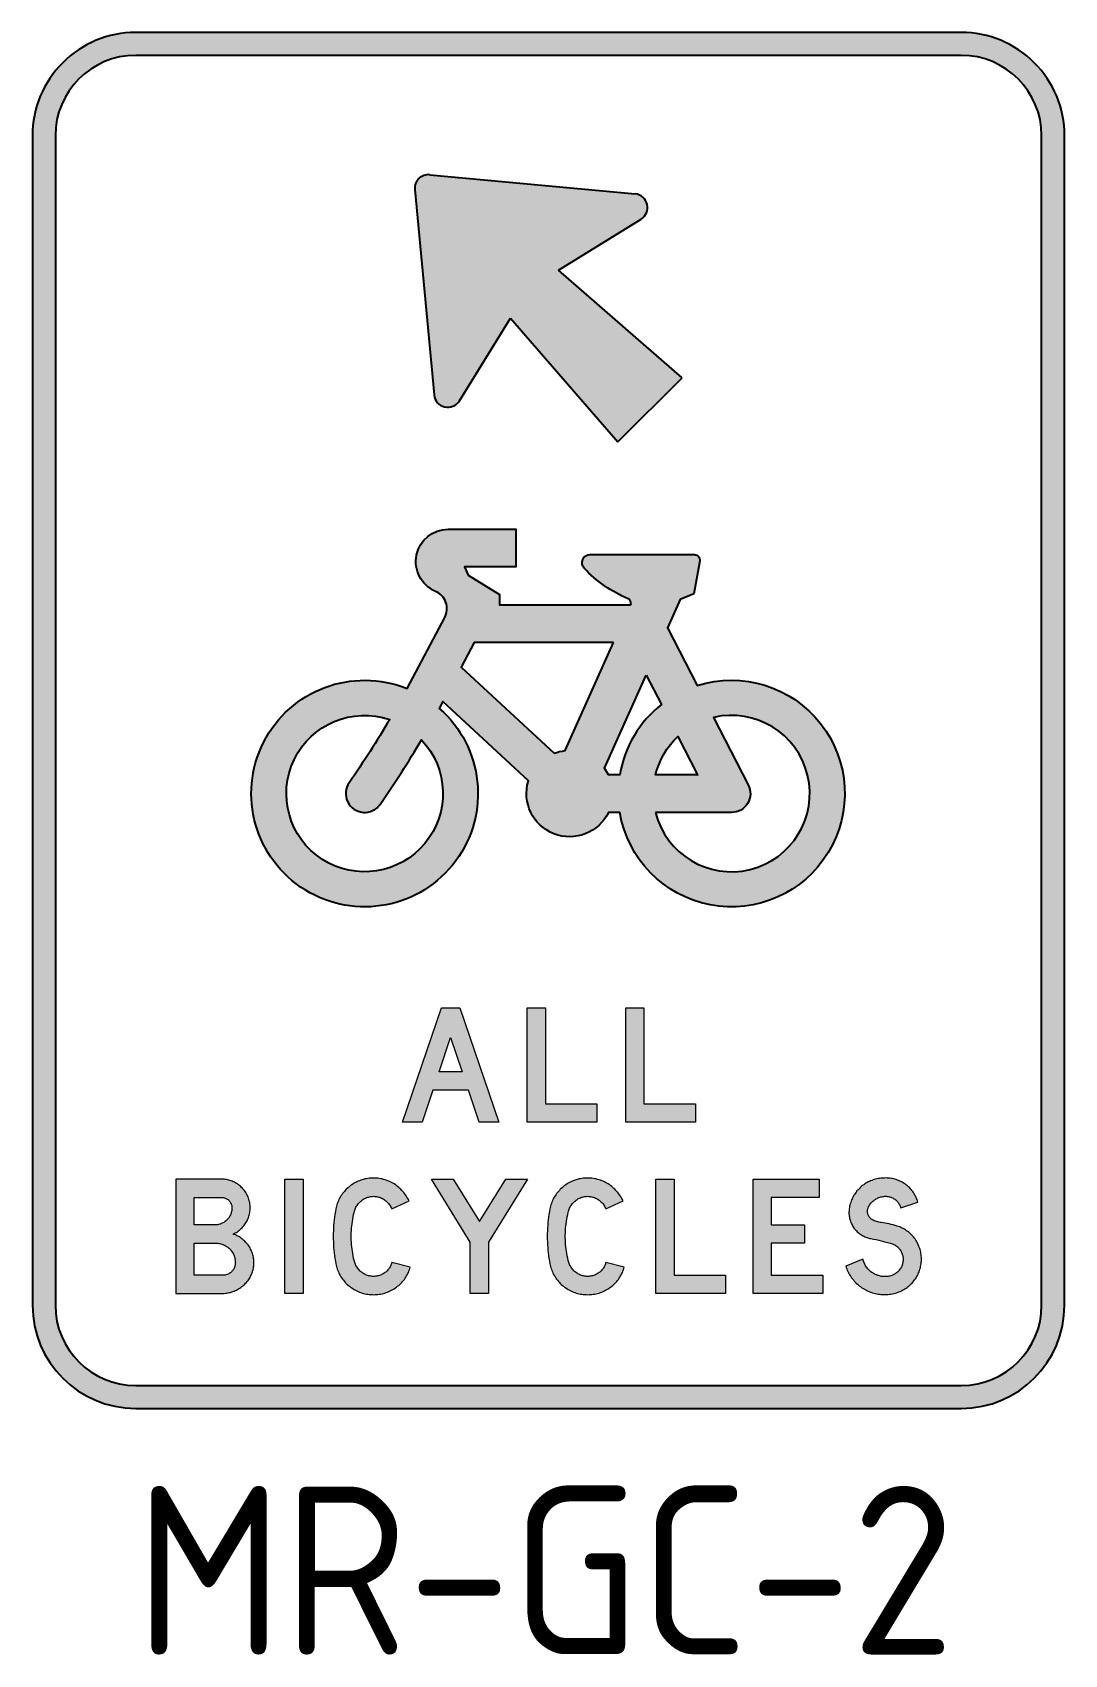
# Model space of a CAD drawing. Extents: x 201.3 to 216.7, y 171.6 to 195.7.
import ezdxf
from ezdxf.enums import TextEntityAlignment as Align

# ---------------------------------------------------------------- set-up
doc = ezdxf.new("R2010")
doc.units = 0
doc.header["$LTSCALE"] = 12
doc.header["$MEASUREMENT"] = 0
doc.layers.add('L18', color=4, linetype='CONTINUOUS')
doc.layers.add('T25', color=1, linetype='CONTINUOUS')
doc.styles.add('ISO', font='iso')

msp = doc.modelspace()

# ---------------------------------------------------------------- texts
at = {"layer": 'T25', "style": 'ISO'}
msp.add_text('MR-GC-2', height=2.5, dxfattribs=at).set_placement((208.9480761605129, 171.6352282470465), align=Align.CENTER)

# ---------------------------------------------------------------- hatches: boundary and pattern name
at = {"layer": 'L18'}
h = msp.add_hatch(color=256, dxfattribs=at)
edge = h.paths.add_edge_path(flags=16)
edge.add_arc((215.1198357109018, 176.8154743533333), 1.190835824517374, 269.9999999999998, 359.9999999999975)
edge.add_line((216.3106715354191, 176.8154743533333), (216.310671535419, 194.1554674520133))
edge.add_arc((215.1198357109017, 194.1554674520133), 1.190835824517384, 6.974147244523292e-13, 90.00000000000071)
edge.add_line((215.1198357109016, 195.3463032765307), (202.8798405824218, 195.3463032765306))
edge.add_arc((202.8798405824218, 194.1554674520133), 1.190835824517316, 90.00000000000045, 180.0000000000002)
edge.add_line((201.6890047579045, 194.1554674520133), (201.6890047579045, 176.8154743533333))
edge.add_arc((202.8798405824218, 176.8154743533333), 1.190835824517379, 180, 270)
edge.add_line((202.8798405824218, 175.624638528816), (215.1198357109018, 175.624638528816))
edge = h.paths.add_edge_path()
edge.add_arc((215.1198357109018, 176.8154743533333), 1.529999391060033, 269.9999999999978, 359.9999999999978)
edge.add_line((216.6498351019618, 176.8154743533333), (216.6498351019617, 194.1554674520133))
edge.add_arc((215.1198357109017, 194.1554674520133), 1.529999391060033, 359.9999999999978, 449.9999999999979)
edge.add_line((215.1198357109017, 195.6854668430734), (202.8798405824218, 195.6854668430732))
edge.add_arc((202.8798405824218, 194.1554674520133), 1.529999391059975, 90, 180)
edge.add_line((201.3498411913618, 194.1554674520133), (201.3498411913618, 176.8154743533334))
edge.add_arc((202.8798405824218, 176.8154743533333), 1.529999391060033, 179.9999999999978, 269.9999999999978)
edge.add_line((202.8798405824218, 175.2854749622733), (215.1198357109017, 175.2854749622733))
h = msp.add_hatch(color=256, dxfattribs=at)
edge = h.paths.add_edge_path()
edge.add_arc((207.2205222213676, 193.3758614725927), 0.20196, 84.6441749571448, 185.3558250428552)
edge.add_line((207.0194439330727, 193.357010383065), (207.3050585024691, 190.310454956798))
edge.add_arc((207.506136790764, 190.3293060463257), 0.20196, 185.3558250428552, 328.3007727421679)
edge.add_line((207.6779680336944, 190.2231841091355), (208.4343841466989, 191.4479631162984))
edge.add_line((208.4343841466989, 191.4479631162984), (210.0290655017664, 189.6152696186835))
edge.add_line((210.0290655017665, 189.6152696186835), (210.981114071956, 190.5673181888731))
edge.add_line((210.981114071956, 190.5673181888731), (209.1484205743411, 192.1619995439406))
edge.add_line((209.1484205743411, 192.1619995439406), (210.3731995815041, 192.9184156569451))
edge.add_arc((210.2670776443138, 193.0902468998755), 0.20196, 301.6992272578322, 444.6441749571448)
edge.add_line((210.2859287338415, 193.2913251881704), (207.2393733108952, 193.5769397608876))
h = msp.add_hatch(color=256, dxfattribs=at)
edge = h.paths.add_edge_path(flags=16)
edge.add_line((209.9645475807997, 186.640568311394), (207.8985564394649, 186.640568311394))
edge.add_line((207.8985564394649, 186.640568311394), (207.7055136443551, 186.2759319206313))
edge.add_line((207.7055136443551, 186.2759319206312), (209.08202155651, 184.9977460022015))
edge.add_arc((209.3131620203771, 184.4011082026992), 0.639845745341541, 95.89776549883561, 111.17661662428819, ccw=False)
edge.add_line((209.2474154745289, 185.0375671326709), (209.9645475807997, 186.640568311394))
edge = h.paths.add_edge_path(flags=16)
edge.add_line((211.220934023801, 184.6810407162862), (210.5871551024802, 184.6810407162862))
edge.add_arc((211.712583565407, 184.4011082026995), 1.159720413431081, 133.2185261154089, 166.0320373253528, ccw=False)
edge.add_line((210.9184270011937, 185.2462512609126), (211.2089697613864, 184.6810407162863))
edge.add_line((211.2089697613864, 184.6810407162862), (211.220934023801, 184.6810407162862))
edge = h.paths.add_edge_path(flags=16)
edge.add_line((210.4496788087906, 186.1581356972859), (210.6742371632316, 185.7212886399725))
edge.add_arc((211.7125835654069, 184.4011082026993), 1.67959508152093, 128.1857071190644, 170.4059317731353)
edge.add_line((210.0564804811437, 184.6810407162862), (209.8885230945456, 184.6810407162862))
edge.add_arc((209.3131620203772, 184.4011082026994), 0.6398457453411898, 25.94447977237473, 35.8977654988436)
edge.add_line((209.8314783492737, 184.7762758466008), (210.4496788087907, 186.1581356972859))
edge = h.paths.add_edge_path(flags=16)
edge.add_arc((194.230505388631, 192.7889150473045), 14.95639429735282, 325.1441143203891, 329.4974370030725)
edge.add_arc((206.2738947300058, 184.4011082026992), 1.159720413431384, -288.68000321045383, 43.3630955795972, ccw=False)
edge.add_arc((194.2305053886293, 192.7889150473011), 14.3965292701788, 325.1441143204037, 329.58131913304146, ccw=False)
edge.add_arc((206.273894730006, 184.4011082026994), 0.2799325135868139, 145.1441143203962, 325.14411877175)
edge.add_line((206.5036051658404, 184.2411228038912), (206.5036051534109, 184.2411227860449))
edge = h.paths.add_edge_path(flags=16)
edge.add_arc((211.712583565407, 184.4011082026994), 1.159720413431095, 193.967962674651, 463.2371690168055)
edge.add_line((211.4470279974034, 185.5300154963383), (211.9615486649899, 184.5290870734268))
edge.add_arc((211.712583565407, 184.4011082026994), 0.2799325135867924, -90.00000000000301, 27.205131691454028, ccw=False)
edge.add_line((211.712583565407, 184.1211756891126), (210.5871551024802, 184.1211756891126))
edge = h.paths.add_edge_path()
edge.add_arc((210.1574995209312, 187.2285570075907), 0.0639845745341197, 335.8977654988357, 427.1176478571466)
edge.add_arc((210.9287725273639, 189.0559860000572), 1.919537236023812, 223.1919315034053, 247.117647857152, ccw=False)
edge.add_arc((209.6167717909608, 187.8242829402753), 0.1199710772515121, 90.00000000000449, 223.1919315034103, ccw=False)
edge.add_line((209.6167717909607, 187.9442540175269), (211.163040850538, 187.9442540175269))
edge.add_arc((211.163040850538, 187.8642732993592), 0.07998071816765191, -10.304846468782785, 89.99999999998272, ccw=False)
edge.add_line((211.2417314725313, 187.8499659135422), (211.1527185382333, 187.360394774903))
edge.add_line((211.1527185382333, 187.360394774903), (210.9517507064391, 187.2804140567352))
edge.add_line((210.951750706439, 187.2804140567352), (210.7635253122175, 186.8596749402399))
edge.add_line((210.7635253122175, 186.8596749402399), (211.2044154552156, 186.0019844657672))
edge.add_arc((211.7125835654069, 184.4011082026994), 1.679595081520865, -170.40593177314258, 107.61106346459289, ccw=False)
edge.add_line((210.0564804811437, 184.1211756891127), (209.8885230945456, 184.1211756891126))
edge.add_arc((209.3131620203771, 184.4011082026994), 0.6398457453413072, 163.0655761690338, 334.0555202276323, ccw=False)
edge.add_line((208.7010607832725, 184.5874805540995), (207.4343422163843, 185.7637192233529))
edge.add_line((207.4343422163843, 185.7637192233529), (207.3814415294515, 185.6637957035908))
edge.add_arc((206.2738947300059, 184.4011082026993), 1.679595081521068, -292.0255740470026, 48.7448812648953, ccw=False)
edge.add_line((206.9037771591017, 185.9581206507504), (207.4612431892366, 187.0111120410053))
edge.add_arc((207.2138422163359, 187.1420890266587), 0.2799325135868054, 332.1027289690423, 426.7647211155434)
edge.add_arc((207.5135958616048, 187.8402790839089), 0.4798843090059971, 90.00000000000108, 246.7647211155521, ccw=False)
edge.add_line((207.5135958616048, 188.3201633929149), (208.5133548387005, 188.3201633929149))
edge.add_line((208.5133548387005, 188.3201633929149), (208.5133548387005, 187.7602983657412))
edge.add_line((208.5133548387005, 187.7602983657412), (207.7535380161077, 187.7602983657412))
edge.add_line((207.7535380161077, 187.7602983657412), (207.809524518825, 187.6403272884897))
edge.add_line((207.809524518825, 187.6403272884897), (208.2734126841975, 187.3523967030862))
edge.add_line((208.2734126841975, 187.3523967030862), (208.2734126841975, 187.2004333385675))
edge.add_line((208.2734126841975, 187.2004333385676), (210.215013514009, 187.2004333385676))
edge.add_line((210.2150135140089, 187.2004333385676), (210.2159058084057, 187.2024278789837))
edge = h.paths.add_edge_path(flags=16)
edge.add_line((210.222504807361, 187.2024278789836), (210.2216125129644, 187.2004333385676))
h = msp.add_hatch(color=256, dxfattribs=at)
h.paths.add_polyline_path([(210.14409690361, 181.2261291900766), (210.4150031097837, 181.2261291900766), (210.4150031097837, 179.8017847951521), (211.1776382280038, 179.8017847951521), (211.1776382280038, 179.5301197480647), (210.14409690361, 179.5301197480647)])
h.paths.add_polyline_path([(208.6813073896467, 181.2261291900766), (208.9529724367341, 181.2261291900766), (208.9529724367341, 179.8017847951521), (209.7156075549542, 179.8017847951521), (209.7156075549542, 179.5301197480647), (208.6813073896467, 179.5301197480647)])
h.paths.add_polyline_path([(207.7188413435786, 180.2760603661845), (207.3796394551762, 180.2760603661845), (207.5488609789206, 180.7852426192449)], flags=16)
h.paths.add_polyline_path([(206.8370682019151, 179.5301197480647), (207.4137872962906, 181.2261291900766), (207.6846935024643, 181.2261291900766), (208.2614125968397, 179.5301197480647), (207.973053049652, 179.5301197480647), (207.8121787759578, 180.0051541600108), (207.2863020227971, 180.0051541600108), (207.1254277491029, 179.5301197480647)])
h = msp.add_hatch(color=256, dxfattribs=at)
h.paths.add_polyline_path([(213.745914925087, 178.2770108028237), (213.7535033342236, 178.2899110983558), (213.7610917433601, 178.3020525529742), (213.7701978343239, 178.3141940075926), (213.7793039252877, 178.3255766212974), (213.7891688571652, 178.3369592350022), (213.7990337890427, 178.3475830077933), (213.8096575618338, 178.3574479396708), (213.8210401755386, 178.3665540306346), (213.833181630157, 178.3756601215984), (213.8453230847754, 178.3840073716486), (213.8574645393939, 178.3915957807851), (213.8703648349259, 178.398425349008), (213.8840239713717, 178.4052549172308), (213.8976831078174, 178.4105668036264), (213.9113422442632, 178.415878690022), (213.9257602216225, 178.4196728945902), (213.9401781989819, 178.4234670991585), (213.9545961763413, 178.4257436218994), (213.9690141537007, 178.4280201446404), (213.9834321310601, 178.4295378264677), (213.9963324265921, 178.4295378264677), (214.0099915630379, 178.4295378264677), (214.0228918585699, 178.428778985554), (214.035792154102, 178.4265024628131), (214.0486924496341, 178.4242259400721), (214.0615927451662, 178.4211905764175), (214.0737341997846, 178.4166375309356), (214.0866344953167, 178.4120844854537), (214.0980171090215, 178.4067725990581), (214.1101585636399, 178.4007018717489), (214.1215411773447, 178.3938723035261), (214.1321649501358, 178.3870427353032), (214.142788722927, 178.378695485253), (214.1526536548045, 178.3703482352028), (214.1625185866819, 178.361242144239), (214.1708658367321, 178.3513772123615), (214.1799719276959, 178.3415122804841), (214.1875603368324, 178.3308885076929), (214.1943899050553, 178.3202647349018), (214.2012194732782, 178.3088821211971), (214.2072902005874, 178.2967406665786), (214.2126020869829, 178.2845992119602), (214.2171551324649, 178.2724577573418), (214.2209493370331, 178.2595574618097), (214.4751610431065, 178.3445476441387), (214.4698491567109, 178.3627598260663), (214.4630195884881, 178.380972007994), (214.4561900202652, 178.3991841899216), (214.4486016111287, 178.4166375309356), (214.4402543610785, 178.4340908719496), (214.4311482701147, 178.4507853720499), (214.4212833382372, 178.4674798721503), (214.4106595654461, 178.4841743722506), (214.3992769517413, 178.4993511905237), (214.3878943380365, 178.5145280087967), (214.3757528834181, 178.5297048270697), (214.362852587886, 178.5441228044291), (214.3491934514403, 178.5577819408749), (214.3355343149946, 178.5714410773206), (214.3211163376351, 178.5843413728527), (214.3066983602758, 178.5964828274711), (214.2907627010891, 178.6078654411759), (214.2748270419024, 178.618489213967), (214.2588913827157, 178.6291129867581), (214.2421968826154, 178.6389779186356), (214.225502382515, 178.6480840095994), (214.208049041501, 178.6564312596496), (214.190595700487, 178.6640196687861), (214.1723835185594, 178.670849237009), (214.1541713366317, 178.6776788052319), (214.1359591547041, 178.6829906916274), (214.1169881318628, 178.6875437371093), (214.0987759499351, 178.6920967825912), (214.0798049270938, 178.6951321462458), (214.0600750633389, 178.6974086689868), (214.0411040404976, 178.6996851917278), (214.0221330176563, 178.7004440326414), (214.003161994815, 178.7012028735551), (213.9834321310601, 178.7004440326414), (213.9637022673051, 178.7004440326414), (213.9447312444638, 178.6996851917278), (213.9250013807089, 178.6981675099005), (213.9060303578676, 178.6951321462458), (213.8863004941126, 178.6920967825912), (213.8673294712713, 178.688302578023), (213.84835844843, 178.6837495325411), (213.8293874255887, 178.6784376461455), (213.8111752436611, 178.6723669188363), (213.7922042208198, 178.6662961915271), (213.7747508798058, 178.6587077823906), (213.7565386978782, 178.651119373254), (213.7390853568642, 178.6420132822902), (213.7216320158502, 178.6329071913264), (213.7049375157498, 178.6230422594489), (213.6890018565632, 178.6124184866578), (213.6723073564628, 178.6017947138667), (213.6571305381898, 178.5896532592483), (213.6419537199167, 178.5775118046298), (213.6267769016437, 178.5646115090977), (213.613117765198, 178.550952372652), (213.5994586287522, 178.5372932362063), (213.5857994923065, 178.5228752588469), (213.5728991967744, 178.5084572814875), (213.560757742156, 178.4925216223008), (213.5493751284512, 178.4773448040278), (213.5387513556601, 178.4606503039274), (213.528127582869, 178.4447146447407), (213.5182626509915, 178.4272613037267), (213.5091565600277, 178.4098079627128), (213.5008093099775, 178.3923546216988), (213.493220900841, 178.3749012806848), (213.4863913326181, 178.3566890987571), (213.4795617643952, 178.3377180759158), (213.4742498779997, 178.3195058939882), (213.4689379916041, 178.3005348711469), (213.4643849461222, 178.2815638483056), (213.4613495824676, 178.2618339845506), (213.458314218813, 178.2428629617093), (213.456037696072, 178.226168461609), (213.4552788551584, 178.2094739615086), (213.4545200142447, 178.1920206204946), (213.4545200142447, 178.1753261203943), (213.456037696072, 178.158631620294), (213.4575553778993, 178.14117827928), (213.4598319006403, 178.1244837791797), (213.4628672642949, 178.1077892790793), (213.4666614688632, 178.0918536198926), (213.471214514345, 178.0751591197923), (213.4765264007406, 178.0592234606056), (213.4825971280498, 178.0432878014189), (213.4894266962727, 178.0273521422322), (213.4970151054092, 178.0121753239592), (213.5046035145457, 177.9977573465998), (213.5129507645959, 177.9825805283267), (213.5228156964734, 177.968921391881), (213.5326806283509, 177.9545034145216), (213.5425455602283, 177.9416031189895), (213.5539281739331, 177.9287028234575), (213.5653107876379, 177.9158025279254), (213.5774522422563, 177.9044199142206), (213.5895936968747, 177.8930373005158), (213.6024939924068, 177.881654686811), (213.6161531288526, 177.8717897549336), (213.630571106212, 177.8619248230561), (213.6442302426577, 177.8528187320923), (213.6586482200171, 177.8444714820421), (213.6730661973764, 177.8368830729056), (213.6874841747359, 177.8300535046827), (213.7026609930089, 177.8239827773735), (213.7178378112819, 177.8179120500643), (213.733014629555, 177.8133590045824), (213.748191447828, 177.8088059591005), (213.7641271070147, 177.8050117545322), (213.7800627662014, 177.8019763908776), (213.8187636527976, 177.7951468226547), (213.8567056984802, 177.7867995726046), (213.8946477441628, 177.7776934816407), (213.9325897898454, 177.7678285497633), (214.0001266311604, 177.7503752087493), (214.0684223133891, 177.7344395495626), (214.0820814498348, 177.7306453449943), (214.0949817453669, 177.7260922995124), (214.107882040899, 177.7215392540305), (214.1207823364311, 177.7154685267213), (214.1329237910495, 177.7086389584984), (214.1443064047543, 177.7018093902755), (214.155689018459, 177.694220981139), (214.1670716321638, 177.6851148901752), (214.1776954049549, 177.6760087992114), (214.1875603368324, 177.6669027082476), (214.1966664277962, 177.6562789354564), (214.2057725187601, 177.6456551626653), (214.2141197688102, 177.6342725489606), (214.2217081779468, 177.6228899352558), (214.2285377461696, 177.6107484806373), (214.2346084734788, 177.5986070260189), (214.2399203598744, 177.5857067304868), (214.2444734053563, 177.5728064349547), (214.2482676099246, 177.559147298509), (214.2520618144928, 177.5454881620633), (214.2543383372338, 177.5318290256175), (214.2558560190611, 177.5181698891718), (214.2566148599747, 177.5045107527261), (214.2566148599747, 177.4908516162803), (214.2566148599747, 177.476433638921), (214.2550971781475, 177.4627745024752), (214.2528206554065, 177.4491153660295), (214.2497852917519, 177.4354562295837), (214.2459910871836, 177.421797093138), (214.2414380417017, 177.4088967976059), (214.2361261553062, 177.3959965020738), (214.2308142689106, 177.3830962065418), (214.2239847006877, 177.3709547519233), (214.2171551324649, 177.3588132973049), (214.2088078824147, 177.3474306836001), (214.2004606323645, 177.3360480698954), (214.1913545414007, 177.3254242971042), (214.1822484504369, 177.3155593652268), (214.1716246776457, 177.3056944333493), (214.1610009048546, 177.2965883423855), (214.1503771320635, 177.2882410923353), (214.138235677445, 177.2806526831988), (214.1268530637403, 177.2730642740622), (214.1139527682082, 177.266993546753), (214.1018113135898, 177.2609228194438), (214.088152177144, 177.2556109330482), (214.075251881612, 177.2510578875663), (214.0615927451662, 177.2472636829981), (214.0479336087205, 177.2442283193435), (214.0342744722747, 177.2427106375162), (214.0183388130881, 177.2404341147752), (214.0024031539014, 177.2396752738616), (213.9864674947147, 177.2389164329479), (213.970531835528, 177.2396752738616), (213.9545961763413, 177.2411929556889), (213.9386605171546, 177.2427106375162), (213.9234836988816, 177.2457460011708), (213.9075480396949, 177.2487813648254), (213.8923712214219, 177.2533344103073), (213.8771944031488, 177.2578874557892), (213.8620175848758, 177.2639581830984), (213.8475996075164, 177.2700289104076), (213.833181630157, 177.2768584786305), (213.8195224937113, 177.284446887767), (213.8058633572655, 177.2935529787308), (213.7922042208198, 177.301900228781), (213.7793039252877, 177.3117651606585), (213.7671624706693, 177.321630092536), (213.7557798569645, 177.3330127062407), (213.7443972432597, 177.3443953199455), (213.7337734704686, 177.3557779336503), (213.7231496976775, 177.3679193882687), (213.7140436067137, 177.3808196838008), (213.7049375157498, 177.3944788202465), (213.6965902656997, 177.4081379566923), (213.6890018565632, 177.421797093138), (213.6821722883403, 177.4362150704974), (213.6761015610311, 177.4513918887704), (213.6707896746355, 177.4658098661298), (213.6654777882399, 177.4809866844029), (213.6616835836717, 177.4969223435895), (213.4074718775983, 177.3952376611602), (213.4143014458212, 177.3747489564916), (213.421131014044, 177.354260251823), (213.4294782640942, 177.3345303880681), (213.438584355058, 177.3148005243131), (213.4484492869355, 177.2958295014718), (213.458314218813, 177.2768584786305), (213.4689379916041, 177.2586462967029), (213.4810794462225, 177.2404341147752), (213.493220900841, 177.2229807737612), (213.506121196373, 177.2055274327472), (213.5197803328188, 177.1888329326469), (213.5334394692645, 177.1721384325465), (213.5478574466239, 177.1569616142735), (213.5630342648969, 177.1417847960005), (213.5789699240836, 177.1266079777274), (213.5949055832703, 177.1129488412817), (213.6116000833707, 177.099289704836), (213.6290534243847, 177.0863894093039), (213.6465067653986, 177.0742479546855), (213.6647189473263, 177.062106500067), (213.6829311292539, 177.0514827272759), (213.7019021520952, 177.0408589544848), (213.7208731749365, 177.0309940226073), (213.7406030386915, 177.0226467725571), (213.7603329024464, 177.014299522507), (213.780821607115, 177.0067111133704), (213.8013103117836, 176.9998815451476), (213.8217990164522, 176.9938108178384), (213.8422877211208, 176.9884989314428), (213.8635352667031, 176.9839458859609), (213.8847828122853, 176.9801516813926), (213.9060303578676, 176.977116317738), (213.9272779034498, 176.9748397949971), (213.9485254490321, 176.9733221131698), (213.9697729946143, 176.9718044313425), (213.9917793811102, 176.9718044313425), (214.0130269266925, 176.9725632722561), (214.0342744722747, 176.9740809540834), (214.055522017857, 176.9763574768244), (214.0767695634393, 176.979392840479), (214.0980171090215, 176.9831870450472), (214.1192646546037, 176.9877400905291), (214.138235677445, 176.9930519769247), (214.1572067002863, 176.9983638633203), (214.1761777231276, 177.0044345906295), (214.1951487459689, 177.0112641588524), (214.2133609278966, 177.0188525679889), (214.2315731098242, 177.027199818039), (214.2490264508382, 177.0355470680892), (214.2664797918522, 177.0454119999667), (214.2831742919525, 177.0552769318442), (214.2998687920529, 177.0666595455489), (214.3158044512396, 177.0780421592537), (214.3317401104263, 177.0901836138721), (214.3469169286993, 177.1023250684906), (214.3620937469723, 177.1159842049363), (214.3757528834181, 177.129643341382), (214.3901708607775, 177.1440613187414), (214.4030711563096, 177.1584792961008), (214.415212610928, 177.1744149552875), (214.4273540655464, 177.1895917735606), (214.4387366792512, 177.2062862736609), (214.450119292956, 177.2229807737612), (214.4599842248334, 177.2396752738616), (214.4690903157973, 177.2571286148756), (214.4781964067611, 177.2745819558895), (214.4865436568113, 177.2927941378172), (214.4941320659478, 177.3110063197448), (214.5009616341706, 177.3299773425861), (214.5062735205662, 177.3489483654274), (214.5123442478754, 177.3679193882687), (214.5168972933573, 177.38689041111), (214.5206914979256, 177.406620274865), (214.5237268615802, 177.4263501386199), (214.5260033843211, 177.4460800023749), (214.5275210661485, 177.4650510252162), (214.5282799070621, 177.4847808889711), (214.5282799070621, 177.5045107527261), (214.5275210661485, 177.5234817755674), (214.5267622252348, 177.5432116393223), (214.5244857024938, 177.5629415030773), (214.5214503388393, 177.5819125259185), (214.5184149751846, 177.6008835487599), (214.5138619297027, 177.6198545716011), (214.5085500433072, 177.6388255944424), (214.5032381569116, 177.6577966172837), (214.4964085886887, 177.6760087992114), (214.4895790204659, 177.694220981139), (214.4819906113293, 177.7124331630667), (214.4736433612792, 177.7298865040807), (214.4645372703154, 177.746581004181), (214.4546723384379, 177.764034345195), (214.4440485656468, 177.7799700043817), (214.4334247928556, 177.796664504482), (214.4212833382372, 177.8118413227551), (214.4091418836188, 177.8270181410281), (214.3962415880867, 177.8421949593011), (214.3833412925546, 177.8566129366605), (214.3696821561089, 177.8702720731063), (214.3552641787495, 177.8831723686384), (214.3400873604764, 177.8960726641704), (214.3249105422034, 177.9082141187889), (214.3089748830167, 177.9195967324936), (214.29303922383, 177.9302205052848), (214.2763447237297, 177.9408442780759), (214.2596502236293, 177.9499503690397), (214.2421968826154, 177.9590564600035), (214.2247435416014, 177.9674037100537), (214.2065313596737, 177.9749921191902), (214.1883191777461, 177.9825805283267), (214.1701069958184, 177.9886512556359), (214.1412710410997, 177.9969985056861), (214.1116762454672, 178.0053457557363), (214.0820814498348, 178.0129341648728), (214.0524866542024, 178.0197637330957), (214.0228918585699, 178.0258344604049), (213.9925382220239, 178.0311463468005), (213.9629434263915, 178.0356993922824), (213.9325897898454, 178.0394935968506), (213.9151364488314, 178.0417701195916), (213.8976831078174, 178.0455643241598), (213.8802297668034, 178.0493585287281), (213.8635352667031, 178.05391157421), (213.8468407666027, 178.0599823015192), (213.8301462665024, 178.0660530288284), (213.8142106073157, 178.073641437965), (213.8051045163519, 178.0781944834469), (213.7959984253881, 178.0835063698424), (213.7868923344242, 178.0895770971516), (213.7793039252877, 178.0956478244609), (213.7717155161512, 178.1032362335974), (213.7641271070147, 178.1108246427339), (213.7580563797055, 178.1191718927841), (213.7519856523963, 178.1275191428342), (213.7466737660007, 178.1366252337981), (213.7421207205188, 178.1457313247619), (213.7375676750369, 178.1555962566394), (213.7345323113823, 178.1654611885168), (213.7322557886413, 178.1753261203943), (213.7299792659003, 178.1859498931854), (213.7292204249867, 178.1958148250629), (213.728461584073, 178.206438597854), (213.7292204249867, 178.2170623706452), (213.7299792659003, 178.2276861434363), (213.7314969477276, 178.2375510753138), (213.7345323113823, 178.2481748481049), (213.7375676750369, 178.2580397799824), (213.7413618796051, 178.2671458709462)])
h.paths.add_polyline_path([(210.1052468822795, 178.3609150935063), (210.095381950402, 178.3798861163476), (210.0855170185246, 178.3988571391889), (210.0748932457334, 178.4170693211165), (210.0642694729423, 178.4345226621305), (210.0521280183239, 178.4519760031445), (210.0399865637055, 178.4694293441585), (210.0270862681734, 178.4861238442588), (210.0134271317276, 178.5020595034455), (209.9990091543683, 178.5179951626322), (209.9845911770089, 178.5331719809053), (209.9694143587358, 178.5475899582646), (209.9534786995492, 178.562007935624), (209.9367841994488, 178.5756670720698), (209.9200896993485, 178.5885673676018), (209.9026363583345, 178.6014676631339), (209.8844241764068, 178.6128502768387), (209.8662119944792, 178.6242328905435), (209.8472409716379, 178.634097822421), (209.8282699487966, 178.6439627542984), (209.8085400850416, 178.6530688452622), (209.7888102212867, 178.6606572543988), (209.7690803575317, 178.6682456635353), (209.7485916528632, 178.6750752317581), (209.7281029481945, 178.6811459590674), (209.7068554026123, 178.6864578454629), (209.6863666979437, 178.6902520500312), (209.6651191523615, 178.6940462545994), (209.6438716067792, 178.6970816182541), (209.6226240611969, 178.6985993000814), (209.6013765156147, 178.7001169819086), (209.5793701291188, 178.7001169819086), (209.5581225835365, 178.7001169819086), (209.5368750379543, 178.6985993000814), (209.515627492372, 178.6970816182541), (209.4943799467898, 178.6940462545994), (209.4731324012075, 178.6902520500312), (209.4518848556253, 178.6864578454629), (209.4313961509567, 178.6811459590674), (209.4109074462881, 178.6750752317581), (209.3904187416195, 178.6682456635353), (209.3699300369508, 178.6606572543988), (209.3502001731959, 178.6530688452622), (209.3312291503546, 178.6439627542984), (209.3114992865997, 178.634097822421), (209.293287104672, 178.6242328905435), (209.2750749227444, 178.6128502768387), (209.2568627408167, 178.6014676631339), (209.2394093998028, 178.5885673676018), (209.2219560587887, 178.5756670720698), (209.2060203996021, 178.562007935624), (209.1900847404154, 178.5475899582646), (209.1749079221423, 178.5331719809053), (209.1604899447829, 178.5179951626322), (209.1460719674236, 178.5028183443592), (209.1331716718915, 178.4861238442588), (209.1202713763594, 178.4701881850721), (209.108129921741, 178.4527348440581), (209.0967473080362, 178.4352815030442), (209.0861235352451, 178.4178281620302), (209.0762586033676, 178.3996159801025), (209.0663936714901, 178.3806449572612), (209.0580464214399, 178.3616739344199), (209.0496991713898, 178.3427029115786), (209.0421107622533, 178.3229730478237), (209.0360400349441, 178.3032431840687), (209.0299693076348, 178.2835133203138), (209.0246574212393, 178.2630246156452), (209.0201043757573, 178.2425359109766), (209.0132748075345, 178.202317342553), (209.0064452393116, 178.1620987741295), (209.0003745120024, 178.1211213647923), (208.9958214665205, 178.0809027963687), (208.9912684210386, 178.0399253870315), (208.988233057384, 177.9989479776943), (208.9851976937294, 177.9579705683571), (208.9836800119021, 177.9177519999336), (208.9821623300747, 177.8767745905964), (208.9821623300747, 177.8357971812592), (208.9821623300747, 177.794819771922), (208.9836800119021, 177.7538423625848), (208.9851976937294, 177.7128649532476), (208.988233057384, 177.6718875439104), (208.9912684210386, 177.6309101345732), (208.9958214665205, 177.5906915661496), (209.0003745120024, 177.5497141568124), (209.0064452393116, 177.5094955883889), (209.0132748075345, 177.4685181790517), (209.0201043757573, 177.4282996106281), (209.0246574212393, 177.4078109059595), (209.0299693076348, 177.3880810422046), (209.0360400349441, 177.367592337536), (209.0421107622533, 177.347862473781), (209.0496991713898, 177.3288914509397), (209.0580464214399, 177.3091615871848), (209.0663936714901, 177.2901905643435), (209.0762586033676, 177.2719783824159), (209.0861235352451, 177.2537662004882), (209.0967473080362, 177.2355540185605), (209.108129921741, 177.2181006775465), (209.1202713763594, 177.2014061774462), (209.1331716718915, 177.1847116773459), (209.1460719674236, 177.1687760181592), (209.1604899447829, 177.1528403589725), (209.1749079221423, 177.1376635406995), (209.1900847404154, 177.1232455633401), (209.2060203996021, 177.1088275859807), (209.2219560587887, 177.095168449535), (209.2394093998028, 177.0822681540029), (209.2568627408167, 177.0701266993844), (209.2750749227444, 177.057985244766), (209.293287104672, 177.0473614719749), (209.3114992865997, 177.0367376991838), (209.3312291503546, 177.0276316082199), (209.3502001731959, 177.0185255172561), (209.3699300369508, 177.010178267206), (209.3904187416195, 177.0025898580694), (209.4109074462881, 176.9957602898466), (209.4313961509567, 176.990448403451), (209.4518848556253, 176.9851365170554), (209.4731324012075, 176.9805834715735), (209.4943799467898, 176.9767892670053), (209.515627492372, 176.9745127442643), (209.5368750379543, 176.9722362215234), (209.5581225835365, 176.9714773806097), (209.5793701291188, 176.970718539696), (209.6013765156147, 176.9714773806097), (209.6226240611969, 176.9722362215234), (209.6438716067792, 176.9745127442643), (209.6651191523615, 176.9767892670053), (209.6863666979437, 176.9805834715735), (209.7068554026123, 176.9851365170554), (209.7281029481945, 176.990448403451), (209.7485916528632, 176.9957602898466), (209.7690803575317, 177.0025898580694), (209.7888102212867, 177.010178267206), (209.8085400850416, 177.0185255172561), (209.8282699487966, 177.0276316082199), (209.8472409716379, 177.0367376991838), (209.8662119944792, 177.0473614719749), (209.8844241764068, 177.057985244766), (209.9026363583345, 177.0701266993844), (209.9200896993485, 177.0822681540029), (209.9367841994488, 177.095168449535), (209.9534786995492, 177.1088275859807), (209.9694143587358, 177.1232455633401), (209.9838323360952, 177.1369046997858), (209.997491472541, 177.1520815180588), (210.0111506089867, 177.1664994954182), (210.0240509045188, 177.1824351546049), (210.0361923591372, 177.1983708137916), (210.047574972842, 177.2143064729783), (210.0581987456331, 177.2310009730786), (210.0688225184242, 177.2484543140926), (210.0786874503017, 177.2659076551066), (210.0877935412655, 177.2841198370343), (210.0961407913157, 177.3023320189619), (210.1037292004522, 177.3205442008896), (210.1105587686751, 177.3395152237309), (210.1166294959843, 177.3584862465721), (210.1219413823799, 177.3774572694135), (209.8510351762062, 177.4457529516421), (209.8472409716379, 177.4320938151964), (209.842687926156, 177.4191935196643), (209.8373760397604, 177.4062932241322), (209.8313053124512, 177.3941517695138), (209.8244757442283, 177.3820103148954), (209.8176461760055, 177.3698688602769), (209.810057766869, 177.3584862465721), (209.8017105168188, 177.3471036328674), (209.792604425855, 177.3372387009899), (209.7827394939775, 177.3266149281988), (209.7721157211864, 177.3167499963213), (209.7607331074816, 177.3068850644438), (209.7485916528632, 177.29777897348), (209.7364501982447, 177.2886728825162), (209.7235499027126, 177.2810844733797), (209.7098907662669, 177.2742549051568), (209.6962316298212, 177.2674253369339), (209.6825724933754, 177.2613546096247), (209.668154516016, 177.2568015641428), (209.6537365386567, 177.2522485186609), (209.6393185612973, 177.2484543140926), (209.6249005839379, 177.2461777913517), (209.6097237656649, 177.2439012686107), (209.5945469473918, 177.2423835867834), (209.5793701291188, 177.2423835867834), (209.5641933108458, 177.2423835867834), (209.5497753334864, 177.2439012686107), (209.5345985152133, 177.2461777913517), (209.5201805378539, 177.2484543140926), (209.5050037195809, 177.2522485186609), (209.4905857422215, 177.2568015641428), (209.4769266057758, 177.2613546096247), (209.4625086284164, 177.2674253369339), (209.4488494919707, 177.2742549051568), (209.4359491964386, 177.2810844733797), (209.4230489009065, 177.2886728825162), (209.4109074462881, 177.29777897348), (209.3987659916696, 177.3068850644438), (209.3873833779649, 177.3167499963213), (209.3760007642601, 177.3266149281988), (209.365376991469, 177.3387563828172), (209.3547532186778, 177.3508978374356), (209.3448882868004, 177.3630392920541), (209.3357821958365, 177.3766984284998), (209.3266761048727, 177.3903575649455), (209.3190876957362, 177.4040167013913), (209.3122581275133, 177.4184346787507), (209.3054285592904, 177.4336114970237), (209.3001166728949, 177.4487883152967), (209.295563627413, 177.4639651335698), (209.2917694228447, 177.4791419518428), (209.2841810137082, 177.5125309520435), (209.2773514454854, 177.5466787931578), (209.2712807181761, 177.5800677933585), (209.2652099908669, 177.6142156344728), (209.260656945385, 177.6476046346735), (209.2568627408167, 177.6817524757878), (209.2538273771621, 177.7159003169022), (209.2515508544212, 177.7500481580165), (209.2500331725939, 177.7841959991308), (209.2492743316802, 177.8183438402452), (209.2492743316802, 177.8524916813595), (209.2500331725939, 177.8866395224738), (209.2515508544212, 177.9207873635882), (209.2538273771621, 177.9549352047025), (209.2568627408167, 177.9890830458169), (209.260656945385, 178.0232308869312), (209.2652099908669, 178.0573787280455), (209.2712807181761, 178.0907677282462), (209.2773514454854, 178.1249155693606), (209.2841810137082, 178.1583045695612), (209.2917694228447, 178.1916935697619), (209.295563627413, 178.2068703880349), (209.3001166728949, 178.2228060472216), (209.3054285592904, 178.2379828654947), (209.3122581275133, 178.2524008428541), (209.3190876957362, 178.2668188202134), (209.3266761048727, 178.2812367975728), (209.3357821958365, 178.2948959340186), (209.3448882868004, 178.3077962295506), (209.3547532186778, 178.3206965250827), (209.365376991469, 178.3328379797011), (209.3760007642601, 178.3442205934059), (209.3873833779649, 178.3548443661971), (209.3987659916696, 178.3647092980745), (209.4109074462881, 178.3738153890384), (209.4230489009065, 178.3821626390885), (209.4359491964386, 178.389751048225), (209.4488494919707, 178.3973394573616), (209.4625086284164, 178.4034101846708), (209.4769266057758, 178.40948091198), (209.4905857422215, 178.4147927983755), (209.5050037195809, 178.4185870029438), (209.5201805378539, 178.4223812075121), (209.5345985152133, 178.4254165711667), (209.5497753334864, 178.4276930939076), (209.5641933108458, 178.4284519348213), (209.5793701291188, 178.4292107757349), (209.5945469473918, 178.4284519348213), (209.6097237656649, 178.4276930939076), (209.6249005839379, 178.4254165711667), (209.6393185612973, 178.4223812075121), (209.6537365386567, 178.4185870029438), (209.668154516016, 178.4147927983755), (209.6825724933754, 178.40948091198), (209.6962316298212, 178.4034101846708), (209.7098907662669, 178.3973394573616), (209.7235499027126, 178.389751048225), (209.7364501982447, 178.3821626390885), (209.7485916528632, 178.3738153890384), (209.7607331074816, 178.3647092980745), (209.7721157211864, 178.3548443661971), (209.7827394939775, 178.3442205934059), (209.7933632667686, 178.3328379797011), (209.8032281986461, 178.3214553659964), (209.8130931305236, 178.309313911378), (209.8214403805737, 178.2964136158459), (209.8297876306239, 178.2835133203138), (209.8373760397604, 178.2706130247817), (209.8442056079833, 178.2561950474223), (209.8510351762062, 178.2425359109766)])
h.paths.add_polyline_path([(206.9317741813874, 178.3609150935063), (206.9226680904236, 178.3798861163476), (206.9120443176325, 178.3988571391889), (206.9014205448413, 178.4170693211165), (206.8907967720502, 178.4345226621305), (206.8786553174318, 178.4519760031445), (206.8665138628133, 178.4694293441585), (206.8536135672813, 178.4861238442588), (206.8399544308355, 178.5020595034455), (206.8255364534762, 178.5179951626322), (206.8111184761168, 178.5331719809053), (206.7959416578437, 178.5475899582646), (206.780005998657, 178.562007935624), (206.7633114985567, 178.5756670720698), (206.7466169984563, 178.5885673676018), (206.7291636574424, 178.6014676631339), (206.7109514755147, 178.6128502768387), (206.6927392935871, 178.6242328905435), (206.6737682707458, 178.634097822421), (206.6547972479045, 178.6439627542984), (206.6350673841495, 178.6530688452622), (206.6153375203946, 178.6606572543988), (206.5956076566396, 178.6682456635353), (206.575118951971, 178.6750752317581), (206.5546302473024, 178.6811459590674), (206.5333827017202, 178.6864578454629), (206.5128939970516, 178.6902520500312), (206.4916464514693, 178.6940462545994), (206.4703989058871, 178.6970816182541), (206.4491513603048, 178.6985993000814), (206.4279038147226, 178.7001169819086), (206.4058974282267, 178.7001169819086), (206.3846498826444, 178.7001169819086), (206.3634023370622, 178.6985993000814), (206.3421547914799, 178.6970816182541), (206.3209072458976, 178.6940462545994), (206.2996597003154, 178.6902520500312), (206.2784121547332, 178.6864578454629), (206.2579234500645, 178.6811459590674), (206.2374347453959, 178.6750752317581), (206.2169460407274, 178.6682456635353), (206.1964573360588, 178.6606572543988), (206.1767274723038, 178.6530688452622), (206.1577564494625, 178.6439627542984), (206.1380265857076, 178.634097822421), (206.1198144037799, 178.6242328905435), (206.1016022218523, 178.6128502768387), (206.0833900399246, 178.6014676631339), (206.0659366989106, 178.5885673676018), (206.0484833578966, 178.5756670720698), (206.0325476987099, 178.562007935624), (206.0166120395233, 178.5475899582646), (206.0014352212502, 178.5331719809053), (205.9870172438908, 178.5179951626322), (205.9733581074451, 178.5028183443592), (205.9596989709994, 178.4861238442588), (205.9467986754673, 178.4701881850721), (205.9346572208489, 178.4527348440581), (205.9232746071441, 178.4352815030442), (205.9126508343529, 178.4178281620302), (205.9027859024755, 178.3996159801025), (205.892920970598, 178.3806449572612), (205.8845737205478, 178.3616739344199), (205.8762264704977, 178.3427029115786), (205.8686380613611, 178.3229730478237), (205.8625673340519, 178.3032431840687), (205.8564966067427, 178.2835133203138), (205.8511847203471, 178.2630246156452), (205.8466316748653, 178.2425359109766), (205.8398021066424, 178.202317342553), (205.8329725384195, 178.1620987741295), (205.8269018111103, 178.1211213647923), (205.8223487656284, 178.0809027963687), (205.8177957201465, 178.0399253870315), (205.8147603564919, 177.9989479776943), (205.8117249928372, 177.9579705683571), (205.8102073110099, 177.9177519999336), (205.8086896291827, 177.8767745905964), (205.8086896291827, 177.8357971812592), (205.8086896291827, 177.794819771922), (205.8102073110099, 177.7538423625848), (205.8117249928372, 177.7128649532476), (205.8147603564919, 177.6718875439104), (205.8177957201465, 177.6309101345732), (205.8223487656284, 177.5906915661496), (205.8269018111103, 177.5497141568124), (205.8329725384195, 177.5094955883889), (205.8398021066424, 177.4685181790517), (205.8466316748653, 177.4282996106281), (205.8511847203471, 177.4078109059595), (205.8564966067427, 177.3880810422046), (205.8625673340519, 177.367592337536), (205.8686380613611, 177.347862473781), (205.8762264704977, 177.3288914509397), (205.8845737205478, 177.3091615871848), (205.892920970598, 177.2901905643435), (205.9027859024755, 177.2719783824159), (205.9126508343529, 177.2537662004882), (205.9232746071441, 177.2355540185605), (205.9346572208489, 177.2181006775465), (205.9467986754673, 177.2014061774462), (205.9596989709994, 177.1847116773459), (205.9733581074451, 177.1687760181592), (205.9870172438908, 177.1528403589725), (206.0014352212502, 177.1376635406995), (206.0166120395233, 177.1232455633401), (206.0325476987099, 177.1088275859807), (206.0484833578966, 177.095168449535), (206.0659366989106, 177.0822681540029), (206.0833900399246, 177.0701266993844), (206.1016022218523, 177.057985244766), (206.1198144037799, 177.0473614719749), (206.1380265857076, 177.0367376991838), (206.1577564494625, 177.0276316082199), (206.1767274723038, 177.0185255172561), (206.1964573360588, 177.010178267206), (206.2169460407274, 177.0025898580694), (206.2374347453959, 176.9957602898466), (206.2579234500645, 176.990448403451), (206.2784121547332, 176.9851365170554), (206.2996597003154, 176.9805834715735), (206.3209072458976, 176.9767892670053), (206.3421547914799, 176.9745127442643), (206.3634023370622, 176.9722362215234), (206.3846498826444, 176.9714773806097), (206.4058974282267, 176.970718539696), (206.4279038147226, 176.9714773806097), (206.4491513603048, 176.9722362215234), (206.4703989058871, 176.9745127442643), (206.4916464514693, 176.9767892670053), (206.5128939970516, 176.9805834715735), (206.5333827017202, 176.9851365170554), (206.5546302473024, 176.990448403451), (206.575118951971, 176.9957602898466), (206.5956076566396, 177.0025898580694), (206.6153375203946, 177.010178267206), (206.6350673841495, 177.0185255172561), (206.6547972479045, 177.0276316082199), (206.6737682707458, 177.0367376991838), (206.6927392935871, 177.0473614719749), (206.7109514755147, 177.057985244766), (206.7291636574424, 177.0701266993844), (206.7466169984563, 177.0822681540029), (206.7633114985567, 177.095168449535), (206.780005998657, 177.1088275859807), (206.7959416578437, 177.1232455633401), (206.8103596352031, 177.1369046997858), (206.8240187716488, 177.1520815180588), (206.8376779080946, 177.1664994954182), (206.8505782036267, 177.1824351546049), (206.8627196582451, 177.1983708137916), (206.8741022719499, 177.2143064729783), (206.884726044741, 177.2310009730786), (206.8953498175321, 177.2484543140926), (206.9052147494096, 177.2659076551066), (206.9143208403734, 177.2841198370343), (206.9226680904236, 177.3023320189619), (206.9302564995601, 177.3205442008896), (206.937086067783, 177.3395152237309), (206.9431567950922, 177.3584862465721), (206.9484686814878, 177.3774572694135), (206.677562475314, 177.4457529516421), (206.6737682707458, 177.4320938151964), (206.6692152252639, 177.4191935196643), (206.6639033388683, 177.4062932241322), (206.6578326115591, 177.3941517695138), (206.6517618842499, 177.3820103148954), (206.6441734751133, 177.3698688602769), (206.6365850659768, 177.3584862465721), (206.6282378159267, 177.3471036328674), (206.6191317249628, 177.3372387009899), (206.6092667930854, 177.3266149281988), (206.5986430202942, 177.3167499963213), (206.5872604065895, 177.3068850644438), (206.575118951971, 177.29777897348), (206.5629774973526, 177.2886728825162), (206.5500772018205, 177.2810844733797), (206.5364180653748, 177.2742549051568), (206.5227589289291, 177.2674253369339), (206.5090997924833, 177.2613546096247), (206.4946818151239, 177.2568015641428), (206.4802638377645, 177.2522485186609), (206.4658458604052, 177.2484543140926), (206.4514278830458, 177.2461777913517), (206.4362510647727, 177.2439012686107), (206.4210742464997, 177.2423835867834), (206.4058974282267, 177.2423835867834), (206.3907206099536, 177.2423835867834), (206.3763026325942, 177.2439012686107), (206.3611258143212, 177.2461777913517), (206.3467078369618, 177.2484543140926), (206.3315310186888, 177.2522485186609), (206.3171130413294, 177.2568015641428), (206.3034539048837, 177.2613546096247), (206.2890359275243, 177.2674253369339), (206.2753767910785, 177.2742549051568), (206.2624764955465, 177.2810844733797), (206.2495762000144, 177.2886728825162), (206.2374347453959, 177.29777897348), (206.2252932907775, 177.3068850644438), (206.2139106770727, 177.3167499963213), (206.202528063368, 177.3266149281988), (206.1919042905768, 177.3387563828172), (206.1812805177857, 177.3508978374356), (206.1714155859082, 177.3630392920541), (206.1623094949444, 177.3766984284998), (206.1532034039806, 177.3903575649455), (206.1456149948441, 177.4040167013913), (206.1387854266212, 177.4184346787507), (206.132714699312, 177.4336114970237), (206.1266439720028, 177.4487883152967), (206.1220909265209, 177.4639651335698), (206.1182967219526, 177.4791419518428), (206.1107083128161, 177.5125309520435), (206.1038787445932, 177.5466787931578), (206.097808017284, 177.5800677933585), (206.0917372899748, 177.6142156344728), (206.0871842444929, 177.6476046346735), (206.0833900399246, 177.6817524757878), (206.08035467627, 177.7159003169022), (206.078078153529, 177.7500481580165), (206.0765604717018, 177.7841959991308), (206.0758016307881, 177.8183438402452), (206.0758016307881, 177.8524916813595), (206.0765604717018, 177.8866395224738), (206.078078153529, 177.9207873635882), (206.08035467627, 177.9549352047025), (206.0833900399246, 177.9890830458169), (206.0871842444929, 178.0232308869312), (206.0917372899748, 178.0573787280455), (206.097808017284, 178.0907677282462), (206.1038787445932, 178.1249155693606), (206.1107083128161, 178.1583045695612), (206.1182967219526, 178.1916935697619), (206.1220909265209, 178.2068703880349), (206.1266439720028, 178.2228060472216), (206.132714699312, 178.2379828654947), (206.1387854266212, 178.2524008428541), (206.1456149948441, 178.2668188202134), (206.1532034039806, 178.2812367975728), (206.1623094949444, 178.2948959340186), (206.1714155859082, 178.3077962295506), (206.1812805177857, 178.3206965250827), (206.1919042905768, 178.3328379797011), (206.202528063368, 178.3442205934059), (206.2139106770727, 178.3548443661971), (206.2252932907775, 178.3647092980745), (206.2374347453959, 178.3738153890384), (206.2495762000144, 178.3821626390885), (206.2624764955465, 178.389751048225), (206.2753767910785, 178.3973394573616), (206.2890359275243, 178.4034101846708), (206.3034539048837, 178.40948091198), (206.3171130413294, 178.4147927983755), (206.3315310186888, 178.4185870029438), (206.3467078369618, 178.4223812075121), (206.3611258143212, 178.4254165711667), (206.3763026325942, 178.4276930939076), (206.3907206099536, 178.4284519348213), (206.4058974282267, 178.4292107757349), (206.4210742464997, 178.4284519348213), (206.4362510647727, 178.4276930939076), (206.4514278830458, 178.4254165711667), (206.4658458604052, 178.4223812075121), (206.4802638377645, 178.4185870029438), (206.4946818151239, 178.4147927983755), (206.5090997924833, 178.40948091198), (206.5227589289291, 178.4034101846708), (206.5364180653748, 178.3973394573616), (206.5500772018205, 178.389751048225), (206.5629774973526, 178.3821626390885), (206.575118951971, 178.3738153890384), (206.5872604065895, 178.3647092980745), (206.5986430202942, 178.3548443661971), (206.6092667930854, 178.3442205934059), (206.6198905658765, 178.3328379797011), (206.629755497754, 178.3214553659964), (206.6396204296314, 178.309313911378), (206.6479676796816, 178.2964136158459), (206.6563149297318, 178.2835133203138), (206.6639033388683, 178.2706130247817), (206.6707329070912, 178.2561950474223), (206.677562475314, 178.2425359109766)])
h.paths.add_polyline_path([(203.4760126606168, 178.6834224818083), (203.4760126606168, 176.9874130397964), (204.1544164374216, 176.9874130397964), (204.1726286193492, 176.98817188071), (204.1915996421905, 176.9889307216237), (204.2105706650318, 176.9912072443647), (204.2295416878731, 176.9934837671056), (204.2485127107144, 176.9965191307602), (204.2667248926421, 177.0010721762421), (204.2849370745697, 177.005625221724), (204.3031492564973, 177.0109371081196), (204.321361438425, 177.0170078354288), (204.338814779439, 177.0238374036517), (204.356268120453, 177.0314258127882), (204.373721461467, 177.0397730628384), (204.3904159615673, 177.0481203128885), (204.406351620754, 177.057985244766), (204.4230461208543, 177.0678501766435), (204.4382229391274, 177.0784739494346), (204.4533997574004, 177.0898565631394), (204.4685765756734, 177.1012391768442), (204.4829945530328, 177.1141394723763), (204.4966536894786, 177.1270397679083), (204.5103128259243, 177.1399400634404), (204.5224542805427, 177.1535991998861), (204.5338368942475, 177.1680171772455), (204.5452195079523, 177.1816763136913), (204.5558432807434, 177.1968531319643), (204.5657082126209, 177.2120299502373), (204.5748143035847, 177.227965609424), (204.5839203945485, 177.2439012686107), (204.5915088036851, 177.2598369277974), (204.5990972128216, 177.2765314278978), (204.6059267810444, 177.2939847689117), (204.61123866744, 177.3114381099257), (204.6165505538356, 177.3288914509397), (204.6211035993175, 177.3463447919537), (204.6248978038857, 177.3637981329677), (204.6279331675403, 177.3820103148954), (204.6302096902813, 177.400222496823), (204.6317273721086, 177.4184346787507), (204.6324862130222, 177.4366468606783), (204.6324862130222, 177.4548590426059), (204.6317273721086, 177.4730712245336), (204.6302096902813, 177.4912834064612), (204.6279331675403, 177.5087367474752), (204.6248978038857, 177.5269489294029), (204.6211035993175, 177.5451611113305), (204.6165505538356, 177.5626144523445), (204.61123866744, 177.5800677933585), (204.6059267810444, 177.5975211343725), (204.5990972128216, 177.6142156344728), (204.5915088036851, 177.6309101345732), (204.5839203945485, 177.6476046346735), (204.5748143035847, 177.6635402938602), (204.5657082126209, 177.6787171121333), (204.5558432807434, 177.6938939304063), (204.5452195079523, 177.7090707486793), (204.5338368942475, 177.7234887260387), (204.5224542805427, 177.7371478624844), (204.5103128259243, 177.7508069989302), (204.4966536894786, 177.7644661353759), (204.4837533939465, 177.7766075899943), (204.4693354165871, 177.7887490446128), (204.4549174392277, 177.8008904992312), (204.4397406209547, 177.8115142720223), (204.4245638026816, 177.8221380448134), (204.408628143495, 177.8312441357773), (204.3919336433946, 177.8403502267411), (204.3752391432943, 177.8486974767912), (204.3585446431939, 177.8562858859278), (204.3410913021799, 177.8631154541507), (204.3236379611659, 177.8691861814599), (204.3403324612663, 177.87753343151), (204.356268120453, 177.8858806815602), (204.3722037796396, 177.894986772524), (204.3873805979127, 177.9048517044015), (204.4025574161857, 177.9154754771926), (204.4169753935451, 177.9268580908974), (204.4306345299908, 177.9382407046022), (204.4442936664366, 177.9503821592206), (204.4571939619687, 177.9632824547527), (204.4700942575008, 177.9769415911984), (204.4814768712055, 177.9906007276442), (204.4928594849103, 178.0050187050036), (204.5034832577014, 178.0201955232766), (204.5133481895789, 178.0353723415496), (204.5224542805427, 178.0505491598227), (204.5315603715065, 178.067243659923), (204.5391487806431, 178.0831793191097), (204.5459783488659, 178.09987381921), (204.5528079170888, 178.117327160224), (204.5581198034844, 178.1340216603244), (204.5634316898799, 178.1514750013384), (204.5672258944482, 178.169687183266), (204.5710200990164, 178.18714052428), (204.5732966217574, 178.2053527062076), (204.5755731444983, 178.2235648881353), (204.5770908263257, 178.2410182291493), (204.5770908263257, 178.2592304110769), (204.5770908263257, 178.2774425930046), (204.5755731444983, 178.2956547749322), (204.5732966217574, 178.3138669568598), (204.5710200990164, 178.3320791387875), (204.5672258944482, 178.3495324798015), (204.5634316898799, 178.3669858208155), (204.5581198034844, 178.3844391618295), (204.5528079170888, 178.4018925028435), (204.5459783488659, 178.4193458438575), (204.5391487806431, 178.4360403439578), (204.5315603715065, 178.4519760031445), (204.5224542805427, 178.4679116623312), (204.5133481895789, 178.4838473215179), (204.5034832577014, 178.4990241397909), (204.4928594849103, 178.514200958064), (204.4822357121192, 178.5278600945097), (204.4700942575008, 178.5415192309554), (204.4579528028823, 178.5544195264875), (204.4458113482639, 178.5673198220196), (204.4321522118182, 178.579461276638), (204.4184930753724, 178.5908438903428), (204.4048339389267, 178.6014676631339), (204.3896571206537, 178.612091435925), (204.3744803023806, 178.6211975268889), (204.3593034841076, 178.6303036178527), (204.3433678249209, 178.6386508679029), (204.3274321657342, 178.6462392770394), (204.3107376656339, 178.6530688452622), (204.2940431655335, 178.6598984134851), (204.2773486654332, 178.6652102998807), (204.2598953244192, 178.6697633453626), (204.2424419834052, 178.6743163908445), (204.2249886423912, 178.6773517544991), (204.2075353013772, 178.6803871181537), (204.1900819603632, 178.681904799981), (204.1718697784356, 178.6834224818083), (204.1544164374216, 178.6834224818083)])
h.paths.add_polyline_path([(204.3577858022803, 177.4457529516421), (204.3570269613666, 177.4336114970237), (204.356268120453, 177.4222288833189), (204.353991597712, 177.4108462696141), (204.3517150749711, 177.3987048149957), (204.3486797113164, 177.3880810422046), (204.3448855067482, 177.3766984284998), (204.3403324612663, 177.3660746557087), (204.3350205748707, 177.3554508829176), (204.3289498475615, 177.3455859510401), (204.3221202793386, 177.3357210191626), (204.3152907111158, 177.3266149281988), (204.3069434610656, 177.317508837235), (204.2985962110154, 177.3091615871848), (204.2902489609652, 177.3015731780483), (204.2811428700014, 177.2939847689117), (204.2712779381239, 177.2879140416025), (204.2606541653328, 177.2818433142933), (204.2507892334554, 177.2765314278978), (204.2394066197506, 177.2719783824159), (204.2287828469595, 177.2681841778476), (204.2174002332547, 177.2643899732793), (204.2060176195499, 177.2621134505384), (204.1946350058451, 177.2605957687111), (204.1824935512267, 177.2590780868838), (204.1711109375219, 177.2590780868838), (203.7469188667905, 177.2590780868838), (203.7469188667905, 177.7341124988298), (204.0694262550926, 177.7341124988298), (204.083844232452, 177.7333536579162), (204.0982622098113, 177.7325948170025), (204.1126801871707, 177.7310771351752), (204.1270981645301, 177.7280417715206), (204.1415161418895, 177.725006407866), (204.1559341192489, 177.7212122032977), (204.1695932556946, 177.7159003169022), (204.1832523921403, 177.7105884305066), (204.1961526876724, 177.7045177031974), (204.2098118241182, 177.6976881349746), (204.2219532787366, 177.6908585667517), (204.234094733355, 177.6825113167015), (204.2462361879734, 177.6741640666513), (204.2576188016782, 177.6650579756875), (204.2682425744694, 177.65519304381), (204.2788663472605, 177.6445692710189), (204.2887312791379, 177.6339454982278), (204.2978373701018, 177.622562884523), (204.306184620152, 177.6104214299046), (204.3145318702021, 177.5982799752861), (204.321361438425, 177.5861385206677), (204.3281910066478, 177.572479384222), (204.3342617339571, 177.5595790886899), (204.3395736203526, 177.5459199522442), (204.3448855067482, 177.5322608157984), (204.3486797113164, 177.517842838439), (204.3517150749711, 177.5034248610797), (204.353991597712, 177.4890068837203), (204.356268120453, 177.4745889063609), (204.3570269613666, 177.4601709290015)], flags=16)
h.paths.add_polyline_path([(204.3069434610656, 178.2592304110769), (204.306184620152, 178.2455712746312), (204.3054257792383, 178.2319121381855), (204.3031492564973, 178.2190118426534), (204.3008727337564, 178.2053527062076), (204.2970785291881, 178.1916935697619), (204.2932843246199, 178.1787932742298), (204.2887312791379, 178.1658929786977), (204.2834193927424, 178.1537515240793), (204.2773486654332, 178.1408512285472), (204.2705190972103, 178.1294686148424), (204.2636895289874, 178.117327160224), (204.2553422789373, 178.1067033874329), (204.2469950288871, 178.0960796146418), (204.2378889379233, 178.0854558418507), (204.2287828469595, 178.0755909099732), (204.2181590741683, 178.0664848190094), (204.2075353013772, 178.0581375689592), (204.1969115285861, 178.049790318909), (204.1855289148813, 178.0422019097725), (204.1733874602629, 178.0353723415496), (204.1612460056444, 178.0293016142404), (204.149104551026, 178.0239897278448), (204.1362042554939, 178.0186778414493), (204.1233039599618, 178.014883636881), (204.1096448235161, 178.0110894323128), (204.096744527984, 178.0088129095718), (204.0830853915383, 178.0065363868308), (204.0694262550926, 178.0050187050036), (203.7469188667905, 178.0050187050036), (203.7469188667905, 178.411757434721), (204.1544164374216, 178.411757434721), (204.1650402102127, 178.411757434721), (204.1756639830038, 178.4109985938073), (204.186287755795, 178.4087220710663), (204.1969115285861, 178.4064455483254), (204.2075353013772, 178.4026513437571), (204.2174002332547, 178.3988571391889), (204.2272651651322, 178.3935452527933), (204.236371256096, 178.3882333663977), (204.2454773470598, 178.3821626390885), (204.25382459711, 178.3753330708657), (204.2621718471601, 178.3677446617291), (204.2697602562966, 178.359397411679), (204.2765898245195, 178.3510501616288), (204.2826605518287, 178.341944070665), (204.2879724382243, 178.3328379797011), (204.2932843246199, 178.3229730478237), (204.2970785291881, 178.3131081159462), (204.3008727337564, 178.3024843431551), (204.3031492564973, 178.291860570364), (204.3054257792383, 178.2812367975728), (204.306184620152, 178.2706130247817)], flags=16)
h.paths.add_polyline_path([(212.0319439620416, 178.6834224818083), (213.0146429452208, 178.6834224818083), (213.0146429452208, 178.411757434721), (212.3028501682153, 178.411757434721), (212.3028501682153, 178.0050187050036), (212.7945790802617, 178.0050187050036), (212.7945790802617, 177.7341124988298), (212.3028501682153, 177.7341124988298), (212.3028501682153, 177.2590780868838), (213.0654852864355, 177.2590780868838), (213.0654852864355, 176.9874130397964), (212.0319439620416, 176.9874130397964)])
h.paths.add_polyline_path([(210.5916639079304, 178.6834224818083), (210.8625701141041, 178.6834224818083), (210.8625701141041, 177.2590780868838), (211.6252052323242, 177.2590780868838), (211.6252052323242, 176.9874130397964), (210.5916639079304, 176.9874130397964)])
h.paths.add_polyline_path([(207.2649053424806, 178.6834224818083), (207.586653889869, 178.6834224818083), (207.976698119486, 178.0558610462182), (208.3659835081894, 178.6834224818083), (208.6884908964915, 178.6834224818083), (208.1117718021161, 177.7508069989302), (208.1117718021161, 176.9874130397964), (207.8408655959423, 176.9874130397964), (207.8408655959423, 177.7508069989302)])
h.paths.add_polyline_path([(205.0900672839543, 178.6834224818083), (205.3617323310417, 178.6834224818083), (205.3617323310417, 176.9874130397964), (205.0900672839543, 176.9874130397964)])

# ---------------------------------------------------------------- linework, layer by layer
for p, q in [((207.2393733108952, 193.5769397608876), (210.2859287338415, 193.2913251881704)), ((207.0194439330727, 193.357010383065), (207.3050585024691, 190.310454956798)), ((209.1484205743411, 192.1619995439406), (210.3731995815041, 192.9184156569451)), ((210.981114071956, 190.5673181888731), (209.1484205743411, 192.1619995439406)), ((207.6779680336944, 190.2231841091355), (208.4343841466989, 191.4479631162984)), ((208.4343841466989, 191.4479631162984), (210.0290655017665, 189.6152696186835)), ((210.0290655017665, 189.6152696186835), (210.981114071956, 190.5673181888731)), ((210.222504807361, 187.2024278789836), (210.2216125129644, 187.2004333385676))]:
    msp.add_line(p, q, dxfattribs=at)
for points in [[(215.1198357109017, 175.2854749622733, 0.4142135623730951), (216.6498351019618, 176.8154743533333), (216.6498351019617, 194.1554674520133, 0.4142135623730951), (215.1198357109017, 195.6854668430734), (202.8798405824218, 195.6854668430732, 0.4142135623730951), (201.3498411913618, 194.1554674520133), (201.3498411913618, 176.8154743533334, 0.4142135623730951), (202.8798405824218, 175.2854749622733)], [(215.1198357109018, 175.624638528816, 0.4142135623730836), (216.3106715354191, 176.8154743533333), (216.310671535419, 194.1554674520133, 0.4142135623730951), (215.1198357109016, 195.3463032765307), (202.8798405824218, 195.3463032765306, 0.4142135623730935), (201.6890047579045, 194.1554674520133), (201.6890047579045, 176.8154743533333, 0.4142135623730951), (202.8798405824218, 175.624638528816)], [(210.2159058084057, 187.2024278789837, 0.4204633795612795), (210.1823792953323, 187.2875063299283, -0.104776542305208), (209.5293050752005, 187.7421694029565, -0.6568268273873699), (209.6167717909607, 187.9442540175269), (211.163040850538, 187.9442540175269, -0.467928038011416), (211.2417314725313, 187.8499659135422), (211.1527185382333, 187.360394774903), (210.951750706439, 187.2804140567352), (210.7635253122175, 186.8596749402399), (211.2044154552156, 186.0019844657672, -2.675226249913319), (210.0564804811437, 184.1211756891127), (209.8885230945456, 184.1211756891126, -0.924309124562635), (208.7010607832725, 184.5874805540995), (207.4343422163843, 185.7637192233529), (207.3814415294515, 185.6637957035908, -11.89029967551587), (206.9037771591017, 185.9581206507504), (207.4612431892366, 187.0111120410053, 0.4382512915739404), (207.3242777698561, 187.3993169424877, -0.8153238059390305), (207.5135958616048, 188.3201633929149), (208.5133548387005, 188.3201633929149), (208.5133548387005, 187.7602983657412), (207.7535380161077, 187.7602983657412), (207.809524518825, 187.6403272884897), (208.2734126841975, 187.3523967030862), (208.2734126841975, 187.2004333385676), (210.2150135140089, 187.2004333385676)], [(209.9645475807997, 186.640568311394), (207.8985564394649, 186.640568311394), (207.7055136443551, 186.2759319206312), (209.08202155651, 184.9977460022015, -0.06676550539146639), (209.2474154745289, 185.0375671326709)], [(210.4496788087906, 186.1581356972859), (210.6742371632316, 185.7212886399725, 0.1863331414511164), (210.0564804811437, 184.6810407162862), (209.8885230945456, 184.6810407162862, 0.04345672669726239), (209.8314783492737, 184.7762758466008)], [(206.5036051534109, 184.2411227860449, 0.01899723839545095), (207.1170312737166, 185.1973947126872, -8.157027593808353), (206.6453327503932, 185.4997370000372, -0.01936337788476062), (206.044184306601, 184.561093619354, 1.000000038845387), (206.5036051658404, 184.2411228038912)], [(210.5871551024802, 184.1211756891126, 2.3926060976289), (211.4470279974034, 185.5300154963383), (211.9615486649899, 184.5290870734268, -0.561203270791368), (211.712583565407, 184.1211756891126)], [(211.220934023801, 184.6810407162862), (210.5871551024802, 184.6810407162862, -0.1441623798251737), (210.9184270011937, 185.2462512609126), (211.2089697613864, 184.6810407162862)]]:
    msp.add_lwpolyline(points, format="xyb", close=True, dxfattribs=at)
at = {"layer": 'L18', "lineweight": 0}
for points in [[(206.8370682019152, 179.5301197480647), (207.4137872962906, 181.2261291900766), (207.6846935024643, 181.2261291900766), (208.2614125968397, 179.5301197480647), (207.973053049652, 179.5301197480647), (207.8121787759578, 180.0051541600108), (207.2863020227971, 180.0051541600108), (207.1254277491029, 179.5301197480647), (206.8370682019152, 179.5301197480647), (206.8370682019152, 179.5301197480647)], [(208.6813073896467, 181.2261291900766), (208.9529724367341, 181.2261291900766), (208.9529724367341, 179.8017847951521), (209.7156075549542, 179.8017847951521), (209.7156075549542, 179.5301197480647), (208.6813073896467, 179.5301197480647), (208.6813073896467, 181.2261291900766), (208.6813073896467, 181.2261291900766)], [(210.14409690361, 181.2261291900766), (210.4150031097837, 181.2261291900766), (210.4150031097837, 179.8017847951521), (211.1776382280038, 179.8017847951521), (211.1776382280038, 179.5301197480647), (210.14409690361, 179.5301197480647), (210.14409690361, 181.2261291900766), (210.14409690361, 181.2261291900766)], [(207.7188413435786, 180.2760603661845), (207.3796394551763, 180.2760603661845), (207.5488609789206, 180.7852426192449), (207.7188413435786, 180.2760603661845), (207.7188413435786, 180.2760603661845)], [(205.0900672839543, 178.6834224818083), (205.3617323310417, 178.6834224818083), (205.3617323310417, 176.9874130397964), (205.0900672839543, 176.9874130397964), (205.0900672839543, 178.6834224818083), (205.0900672839543, 178.6834224818083)], [(207.2649053424806, 178.6834224818083), (207.586653889869, 178.6834224818083), (207.9766981194861, 178.0558610462182), (208.3659835081895, 178.6834224818083), (208.6884908964915, 178.6834224818083), (208.1117718021161, 177.7508069989302), (208.1117718021161, 176.9874130397964), (207.8408655959423, 176.9874130397964), (207.8408655959423, 177.7508069989302), (207.2649053424806, 178.6834224818083), (207.2649053424806, 178.6834224818083)], [(210.5916639079304, 178.6834224818083), (210.8625701141041, 178.6834224818083), (210.8625701141041, 177.2590780868838), (211.6252052323242, 177.2590780868838), (211.6252052323242, 176.9874130397964), (210.5916639079304, 176.9874130397964), (210.5916639079304, 178.6834224818083), (210.5916639079304, 178.6834224818083)], [(212.0319439620416, 178.6834224818083), (213.0146429452208, 178.6834224818083), (213.0146429452208, 178.411757434721), (212.3028501682153, 178.411757434721), (212.3028501682153, 178.0050187050036), (212.7945790802618, 178.0050187050036), (212.7945790802618, 177.7341124988298), (212.3028501682153, 177.7341124988298), (212.3028501682153, 177.2590780868838), (213.0654852864355, 177.2590780868838), (213.0654852864355, 176.9874130397964), (212.0319439620416, 176.9874130397964), (212.0319439620416, 178.6834224818083), (212.0319439620416, 178.6834224818083)]]:
    msp.add_lwpolyline(points, dxfattribs=at)
for points in [[(206.9317741813874, 178.3609150935063), (206.9226680904236, 178.3798861163476), (206.9120443176325, 178.3988571391889), (206.9014205448413, 178.4170693211165), (206.8907967720502, 178.4345226621305), (206.8786553174318, 178.4519760031445), (206.8665138628133, 178.4694293441585), (206.8536135672813, 178.4861238442588), (206.8399544308355, 178.5020595034455), (206.8255364534762, 178.5179951626322), (206.8111184761168, 178.5331719809053), (206.7959416578437, 178.5475899582646), (206.780005998657, 178.562007935624), (206.7633114985567, 178.5756670720698), (206.7466169984563, 178.5885673676018), (206.7291636574424, 178.6014676631339), (206.7109514755147, 178.6128502768387), (206.6927392935871, 178.6242328905435), (206.6737682707458, 178.634097822421), (206.6547972479045, 178.6439627542984), (206.6350673841495, 178.6530688452622), (206.6153375203946, 178.6606572543988), (206.5956076566396, 178.6682456635353), (206.575118951971, 178.6750752317581), (206.5546302473024, 178.6811459590674), (206.5333827017202, 178.6864578454629), (206.5128939970516, 178.6902520500312), (206.4916464514693, 178.6940462545994), (206.4703989058871, 178.6970816182541), (206.4491513603048, 178.6985993000814), (206.4279038147226, 178.7001169819086), (206.4058974282267, 178.7001169819086), (206.3846498826444, 178.7001169819086), (206.3634023370622, 178.6985993000814), (206.3421547914799, 178.6970816182541), (206.3209072458976, 178.6940462545994), (206.2996597003154, 178.6902520500312), (206.2784121547332, 178.6864578454629), (206.2579234500645, 178.6811459590674), (206.2374347453959, 178.6750752317581), (206.2169460407274, 178.6682456635353), (206.1964573360588, 178.6606572543988), (206.1767274723038, 178.6530688452622), (206.1577564494625, 178.6439627542984), (206.1380265857076, 178.634097822421), (206.1198144037799, 178.6242328905435), (206.1016022218523, 178.6128502768387), (206.0833900399246, 178.6014676631339), (206.0659366989106, 178.5885673676018), (206.0484833578966, 178.5756670720698), (206.0325476987099, 178.562007935624), (206.0166120395233, 178.5475899582646), (206.0014352212502, 178.5331719809053), (205.9870172438908, 178.5179951626322), (205.9733581074451, 178.5028183443592), (205.9596989709994, 178.4861238442588), (205.9467986754673, 178.4701881850721), (205.9346572208489, 178.4527348440581), (205.9232746071441, 178.4352815030442), (205.9126508343529, 178.4178281620302), (205.9027859024755, 178.3996159801025), (205.892920970598, 178.3806449572612), (205.8845737205478, 178.3616739344199), (205.8762264704977, 178.3427029115786), (205.8686380613611, 178.3229730478237), (205.8625673340519, 178.3032431840687), (205.8564966067427, 178.2835133203138), (205.8511847203471, 178.2630246156452), (205.8466316748653, 178.2425359109766), (205.8398021066424, 178.202317342553), (205.8329725384195, 178.1620987741295), (205.8269018111103, 178.1211213647923), (205.8223487656284, 178.0809027963687), (205.8177957201465, 178.0399253870315), (205.8147603564919, 177.9989479776943), (205.8117249928372, 177.9579705683571), (205.8102073110099, 177.9177519999336), (205.8086896291827, 177.8767745905964), (205.8086896291827, 177.8357971812592), (205.8086896291827, 177.794819771922), (205.8102073110099, 177.7538423625848), (205.8117249928372, 177.7128649532476), (205.8147603564919, 177.6718875439104), (205.8177957201465, 177.6309101345732), (205.8223487656284, 177.5906915661496), (205.8269018111103, 177.5497141568124), (205.8329725384195, 177.5094955883889), (205.8398021066424, 177.4685181790517), (205.8466316748653, 177.4282996106281), (205.8511847203471, 177.4078109059595), (205.8564966067427, 177.3880810422046), (205.8625673340519, 177.367592337536), (205.8686380613611, 177.347862473781), (205.8762264704977, 177.3288914509397), (205.8845737205478, 177.3091615871848), (205.892920970598, 177.2901905643435), (205.9027859024755, 177.2719783824159), (205.9126508343529, 177.2537662004882), (205.9232746071441, 177.2355540185605), (205.9346572208489, 177.2181006775465), (205.9467986754673, 177.2014061774462), (205.9596989709994, 177.1847116773459), (205.9733581074451, 177.1687760181592), (205.9870172438908, 177.1528403589725), (206.0014352212502, 177.1376635406995), (206.0166120395233, 177.1232455633401), (206.0325476987099, 177.1088275859807), (206.0484833578966, 177.095168449535), (206.0659366989106, 177.0822681540029), (206.0833900399246, 177.0701266993844), (206.1016022218523, 177.057985244766), (206.1198144037799, 177.0473614719749), (206.1380265857076, 177.0367376991838), (206.1577564494625, 177.0276316082199), (206.1767274723038, 177.0185255172561), (206.1964573360588, 177.010178267206), (206.2169460407274, 177.0025898580694), (206.2374347453959, 176.9957602898466), (206.2579234500645, 176.990448403451), (206.2784121547332, 176.9851365170554), (206.2996597003154, 176.9805834715735), (206.3209072458976, 176.9767892670053), (206.3421547914799, 176.9745127442643), (206.3634023370622, 176.9722362215234), (206.3846498826444, 176.9714773806097), (206.4058974282267, 176.970718539696), (206.4279038147226, 176.9714773806097), (206.4491513603048, 176.9722362215234), (206.4703989058871, 176.9745127442643), (206.4916464514693, 176.9767892670053), (206.5128939970516, 176.9805834715735), (206.5333827017202, 176.9851365170554), (206.5546302473024, 176.990448403451), (206.575118951971, 176.9957602898466), (206.5956076566396, 177.0025898580694), (206.6153375203946, 177.010178267206), (206.6350673841495, 177.0185255172561), (206.6547972479045, 177.0276316082199), (206.6737682707458, 177.0367376991838), (206.6927392935871, 177.0473614719749), (206.7109514755147, 177.057985244766), (206.7291636574424, 177.0701266993844), (206.7466169984563, 177.0822681540029), (206.7633114985567, 177.095168449535), (206.780005998657, 177.1088275859807), (206.7959416578437, 177.1232455633401), (206.8103596352031, 177.1369046997858), (206.8240187716488, 177.1520815180588), (206.8376779080946, 177.1664994954182), (206.8505782036267, 177.1824351546049), (206.8627196582451, 177.1983708137916), (206.8741022719499, 177.2143064729783), (206.884726044741, 177.2310009730786), (206.8953498175321, 177.2484543140926), (206.9052147494096, 177.2659076551066), (206.9143208403734, 177.2841198370343), (206.9226680904236, 177.3023320189619), (206.9302564995601, 177.3205442008896), (206.937086067783, 177.3395152237309), (206.9431567950922, 177.3584862465721), (206.9484686814878, 177.3774572694135), (206.677562475314, 177.4457529516421), (206.6737682707458, 177.4320938151964), (206.6692152252639, 177.4191935196643), (206.6639033388683, 177.4062932241322), (206.6578326115591, 177.3941517695138), (206.6517618842499, 177.3820103148954), (206.6441734751133, 177.3698688602769), (206.6365850659768, 177.3584862465721), (206.6282378159267, 177.3471036328674), (206.6191317249628, 177.3372387009899), (206.6092667930854, 177.3266149281988), (206.5986430202942, 177.3167499963213), (206.5872604065895, 177.3068850644438), (206.575118951971, 177.29777897348), (206.5629774973526, 177.2886728825162), (206.5500772018205, 177.2810844733797), (206.5364180653748, 177.2742549051568), (206.5227589289291, 177.2674253369339), (206.5090997924833, 177.2613546096247), (206.4946818151239, 177.2568015641428), (206.4802638377645, 177.2522485186609), (206.4658458604052, 177.2484543140926), (206.4514278830458, 177.2461777913517), (206.4362510647727, 177.2439012686107), (206.4210742464997, 177.2423835867834), (206.4058974282267, 177.2423835867834), (206.3907206099536, 177.2423835867834), (206.3763026325942, 177.2439012686107), (206.3611258143212, 177.2461777913517), (206.3467078369618, 177.2484543140926), (206.3315310186888, 177.2522485186609), (206.3171130413294, 177.2568015641428), (206.3034539048837, 177.2613546096247), (206.2890359275243, 177.2674253369339), (206.2753767910785, 177.2742549051568), (206.2624764955465, 177.2810844733797), (206.2495762000144, 177.2886728825162), (206.2374347453959, 177.29777897348), (206.2252932907775, 177.3068850644438), (206.2139106770727, 177.3167499963213), (206.202528063368, 177.3266149281988), (206.1919042905768, 177.3387563828172), (206.1812805177857, 177.3508978374356), (206.1714155859082, 177.3630392920541), (206.1623094949444, 177.3766984284998), (206.1532034039806, 177.3903575649455), (206.1456149948441, 177.4040167013913), (206.1387854266212, 177.4184346787507), (206.132714699312, 177.4336114970237), (206.1266439720028, 177.4487883152967), (206.1220909265209, 177.4639651335698), (206.1182967219526, 177.4791419518428), (206.1107083128161, 177.5125309520435), (206.1038787445932, 177.5466787931578), (206.097808017284, 177.5800677933585), (206.0917372899748, 177.6142156344728), (206.0871842444929, 177.6476046346735), (206.0833900399246, 177.6817524757878), (206.08035467627, 177.7159003169022), (206.078078153529, 177.7500481580165), (206.0765604717018, 177.7841959991308), (206.0758016307881, 177.8183438402452), (206.0758016307881, 177.8524916813595), (206.0765604717018, 177.8866395224738), (206.078078153529, 177.9207873635882), (206.08035467627, 177.9549352047025), (206.0833900399246, 177.9890830458169), (206.0871842444929, 178.0232308869312), (206.0917372899748, 178.0573787280455), (206.097808017284, 178.0907677282462), (206.1038787445932, 178.1249155693606), (206.1107083128161, 178.1583045695612), (206.1182967219526, 178.1916935697619), (206.1220909265209, 178.2068703880349), (206.1266439720028, 178.2228060472216), (206.132714699312, 178.2379828654947), (206.1387854266212, 178.2524008428541), (206.1456149948441, 178.2668188202134), (206.1532034039806, 178.2812367975728), (206.1623094949444, 178.2948959340186), (206.1714155859082, 178.3077962295506), (206.1812805177857, 178.3206965250827), (206.1919042905768, 178.3328379797011), (206.202528063368, 178.3442205934059), (206.2139106770727, 178.3548443661971), (206.2252932907775, 178.3647092980745), (206.2374347453959, 178.3738153890384), (206.2495762000144, 178.3821626390885), (206.2624764955465, 178.389751048225), (206.2753767910785, 178.3973394573616), (206.2890359275243, 178.4034101846708), (206.3034539048837, 178.40948091198), (206.3171130413294, 178.4147927983755), (206.3315310186888, 178.4185870029438), (206.3467078369618, 178.4223812075121), (206.3611258143212, 178.4254165711667), (206.3763026325942, 178.4276930939076), (206.3907206099536, 178.4284519348213), (206.4058974282267, 178.4292107757349), (206.4210742464997, 178.4284519348213), (206.4362510647727, 178.4276930939076), (206.4514278830458, 178.4254165711667), (206.4658458604052, 178.4223812075121), (206.4802638377645, 178.4185870029438), (206.4946818151239, 178.4147927983755), (206.5090997924833, 178.40948091198), (206.5227589289291, 178.4034101846708), (206.5364180653748, 178.3973394573616), (206.5500772018205, 178.389751048225), (206.5629774973526, 178.3821626390885), (206.575118951971, 178.3738153890384), (206.5872604065895, 178.3647092980745), (206.5986430202942, 178.3548443661971), (206.6092667930854, 178.3442205934059), (206.6198905658765, 178.3328379797011), (206.629755497754, 178.3214553659964), (206.6396204296314, 178.309313911378), (206.6479676796816, 178.2964136158459), (206.6563149297318, 178.2835133203138), (206.6639033388683, 178.2706130247817), (206.6707329070912, 178.2561950474223), (206.677562475314, 178.2425359109766)], [(210.1052468822795, 178.3609150935063), (210.095381950402, 178.3798861163476), (210.0855170185246, 178.3988571391889), (210.0748932457334, 178.4170693211165), (210.0642694729423, 178.4345226621305), (210.0521280183239, 178.4519760031445), (210.0399865637055, 178.4694293441585), (210.0270862681734, 178.4861238442588), (210.0134271317276, 178.5020595034455), (209.9990091543683, 178.5179951626322), (209.9845911770089, 178.5331719809053), (209.9694143587358, 178.5475899582646), (209.9534786995492, 178.562007935624), (209.9367841994488, 178.5756670720698), (209.9200896993485, 178.5885673676018), (209.9026363583345, 178.6014676631339), (209.8844241764068, 178.6128502768387), (209.8662119944792, 178.6242328905435), (209.8472409716379, 178.634097822421), (209.8282699487966, 178.6439627542984), (209.8085400850416, 178.6530688452622), (209.7888102212867, 178.6606572543988), (209.7690803575317, 178.6682456635353), (209.7485916528632, 178.6750752317581), (209.7281029481945, 178.6811459590674), (209.7068554026123, 178.6864578454629), (209.6863666979437, 178.6902520500312), (209.6651191523615, 178.6940462545994), (209.6438716067792, 178.6970816182541), (209.6226240611969, 178.6985993000814), (209.6013765156147, 178.7001169819086), (209.5793701291188, 178.7001169819086), (209.5581225835365, 178.7001169819086), (209.5368750379543, 178.6985993000814), (209.515627492372, 178.6970816182541), (209.4943799467898, 178.6940462545994), (209.4731324012075, 178.6902520500312), (209.4518848556253, 178.6864578454629), (209.4313961509567, 178.6811459590674), (209.4109074462881, 178.6750752317581), (209.3904187416195, 178.6682456635353), (209.3699300369508, 178.6606572543988), (209.3502001731959, 178.6530688452622), (209.3312291503546, 178.6439627542984), (209.3114992865997, 178.634097822421), (209.293287104672, 178.6242328905435), (209.2750749227444, 178.6128502768387), (209.2568627408167, 178.6014676631339), (209.2394093998028, 178.5885673676018), (209.2219560587887, 178.5756670720698), (209.2060203996021, 178.562007935624), (209.1900847404154, 178.5475899582646), (209.1749079221423, 178.5331719809053), (209.1604899447829, 178.5179951626322), (209.1460719674236, 178.5028183443592), (209.1331716718915, 178.4861238442588), (209.1202713763594, 178.4701881850721), (209.108129921741, 178.4527348440581), (209.0967473080362, 178.4352815030442), (209.0861235352451, 178.4178281620302), (209.0762586033676, 178.3996159801025), (209.0663936714901, 178.3806449572612), (209.0580464214399, 178.3616739344199), (209.0496991713898, 178.3427029115786), (209.0421107622533, 178.3229730478237), (209.0360400349441, 178.3032431840687), (209.0299693076348, 178.2835133203138), (209.0246574212393, 178.2630246156452), (209.0201043757573, 178.2425359109766), (209.0132748075345, 178.202317342553), (209.0064452393116, 178.1620987741295), (209.0003745120024, 178.1211213647923), (208.9958214665205, 178.0809027963687), (208.9912684210386, 178.0399253870315), (208.988233057384, 177.9989479776943), (208.9851976937294, 177.9579705683571), (208.9836800119021, 177.9177519999336), (208.9821623300747, 177.8767745905964), (208.9821623300747, 177.8357971812592), (208.9821623300747, 177.794819771922), (208.9836800119021, 177.7538423625848), (208.9851976937294, 177.7128649532476), (208.988233057384, 177.6718875439104), (208.9912684210386, 177.6309101345732), (208.9958214665205, 177.5906915661496), (209.0003745120024, 177.5497141568124), (209.0064452393116, 177.5094955883889), (209.0132748075345, 177.4685181790517), (209.0201043757573, 177.4282996106281), (209.0246574212393, 177.4078109059595), (209.0299693076348, 177.3880810422046), (209.0360400349441, 177.367592337536), (209.0421107622533, 177.347862473781), (209.0496991713898, 177.3288914509397), (209.0580464214399, 177.3091615871848), (209.0663936714901, 177.2901905643435), (209.0762586033676, 177.2719783824159), (209.0861235352451, 177.2537662004882), (209.0967473080362, 177.2355540185605), (209.108129921741, 177.2181006775465), (209.1202713763594, 177.2014061774462), (209.1331716718915, 177.1847116773459), (209.1460719674236, 177.1687760181592), (209.1604899447829, 177.1528403589725), (209.1749079221423, 177.1376635406995), (209.1900847404154, 177.1232455633401), (209.2060203996021, 177.1088275859807), (209.2219560587887, 177.095168449535), (209.2394093998028, 177.0822681540029), (209.2568627408167, 177.0701266993844), (209.2750749227444, 177.057985244766), (209.293287104672, 177.0473614719749), (209.3114992865997, 177.0367376991838), (209.3312291503546, 177.0276316082199), (209.3502001731959, 177.0185255172561), (209.3699300369508, 177.010178267206), (209.3904187416195, 177.0025898580694), (209.4109074462881, 176.9957602898466), (209.4313961509567, 176.990448403451), (209.4518848556253, 176.9851365170554), (209.4731324012075, 176.9805834715735), (209.4943799467898, 176.9767892670053), (209.515627492372, 176.9745127442643), (209.5368750379543, 176.9722362215234), (209.5581225835365, 176.9714773806097), (209.5793701291188, 176.970718539696), (209.6013765156147, 176.9714773806097), (209.6226240611969, 176.9722362215234), (209.6438716067792, 176.9745127442643), (209.6651191523615, 176.9767892670053), (209.6863666979437, 176.9805834715735), (209.7068554026123, 176.9851365170554), (209.7281029481945, 176.990448403451), (209.7485916528632, 176.9957602898466), (209.7690803575317, 177.0025898580694), (209.7888102212867, 177.010178267206), (209.8085400850416, 177.0185255172561), (209.8282699487966, 177.0276316082199), (209.8472409716379, 177.0367376991838), (209.8662119944792, 177.0473614719749), (209.8844241764068, 177.057985244766), (209.9026363583345, 177.0701266993844), (209.9200896993485, 177.0822681540029), (209.9367841994488, 177.095168449535), (209.9534786995492, 177.1088275859807), (209.9694143587358, 177.1232455633401), (209.9838323360952, 177.1369046997858), (209.997491472541, 177.1520815180588), (210.0111506089867, 177.1664994954182), (210.0240509045188, 177.1824351546049), (210.0361923591372, 177.1983708137916), (210.047574972842, 177.2143064729783), (210.0581987456331, 177.2310009730786), (210.0688225184242, 177.2484543140926), (210.0786874503017, 177.2659076551066), (210.0877935412655, 177.2841198370343), (210.0961407913157, 177.3023320189619), (210.1037292004522, 177.3205442008896), (210.1105587686751, 177.3395152237309), (210.1166294959843, 177.3584862465721), (210.1219413823799, 177.3774572694135), (209.8510351762062, 177.4457529516421), (209.8472409716379, 177.4320938151964), (209.842687926156, 177.4191935196643), (209.8373760397604, 177.4062932241322), (209.8313053124512, 177.3941517695138), (209.8244757442283, 177.3820103148954), (209.8176461760055, 177.3698688602769), (209.810057766869, 177.3584862465721), (209.8017105168188, 177.3471036328674), (209.792604425855, 177.3372387009899), (209.7827394939775, 177.3266149281988), (209.7721157211864, 177.3167499963213), (209.7607331074816, 177.3068850644438), (209.7485916528632, 177.29777897348), (209.7364501982447, 177.2886728825162), (209.7235499027126, 177.2810844733797), (209.7098907662669, 177.2742549051568), (209.6962316298212, 177.2674253369339), (209.6825724933754, 177.2613546096247), (209.668154516016, 177.2568015641428), (209.6537365386567, 177.2522485186609), (209.6393185612973, 177.2484543140926), (209.6249005839379, 177.2461777913517), (209.6097237656649, 177.2439012686107), (209.5945469473918, 177.2423835867834), (209.5793701291188, 177.2423835867834), (209.5641933108458, 177.2423835867834), (209.5497753334864, 177.2439012686107), (209.5345985152133, 177.2461777913517), (209.5201805378539, 177.2484543140926), (209.5050037195809, 177.2522485186609), (209.4905857422215, 177.2568015641428), (209.4769266057758, 177.2613546096247), (209.4625086284164, 177.2674253369339), (209.4488494919707, 177.2742549051568), (209.4359491964386, 177.2810844733797), (209.4230489009065, 177.2886728825162), (209.4109074462881, 177.29777897348), (209.3987659916696, 177.3068850644438), (209.3873833779649, 177.3167499963213), (209.3760007642601, 177.3266149281988), (209.365376991469, 177.3387563828172), (209.3547532186778, 177.3508978374356), (209.3448882868004, 177.3630392920541), (209.3357821958365, 177.3766984284998), (209.3266761048727, 177.3903575649455), (209.3190876957362, 177.4040167013913), (209.3122581275133, 177.4184346787507), (209.3054285592904, 177.4336114970237), (209.3001166728949, 177.4487883152967), (209.295563627413, 177.4639651335698), (209.2917694228447, 177.4791419518428), (209.2841810137082, 177.5125309520435), (209.2773514454854, 177.5466787931578), (209.2712807181761, 177.5800677933585), (209.2652099908669, 177.6142156344728), (209.260656945385, 177.6476046346735), (209.2568627408167, 177.6817524757878), (209.2538273771621, 177.7159003169022), (209.2515508544212, 177.7500481580165), (209.2500331725939, 177.7841959991308), (209.2492743316802, 177.8183438402452), (209.2492743316802, 177.8524916813595), (209.2500331725939, 177.8866395224738), (209.2515508544212, 177.9207873635882), (209.2538273771621, 177.9549352047025), (209.2568627408167, 177.9890830458169), (209.260656945385, 178.0232308869312), (209.2652099908669, 178.0573787280455), (209.2712807181761, 178.0907677282462), (209.2773514454854, 178.1249155693606), (209.2841810137082, 178.1583045695612), (209.2917694228447, 178.1916935697619), (209.295563627413, 178.2068703880349), (209.3001166728949, 178.2228060472216), (209.3054285592904, 178.2379828654947), (209.3122581275133, 178.2524008428541), (209.3190876957362, 178.2668188202134), (209.3266761048727, 178.2812367975728), (209.3357821958365, 178.2948959340186), (209.3448882868004, 178.3077962295506), (209.3547532186778, 178.3206965250827), (209.365376991469, 178.3328379797011), (209.3760007642601, 178.3442205934059), (209.3873833779649, 178.3548443661971), (209.3987659916696, 178.3647092980745), (209.4109074462881, 178.3738153890384), (209.4230489009065, 178.3821626390885), (209.4359491964386, 178.389751048225), (209.4488494919707, 178.3973394573616), (209.4625086284164, 178.4034101846708), (209.4769266057758, 178.40948091198), (209.4905857422215, 178.4147927983755), (209.5050037195809, 178.4185870029438), (209.5201805378539, 178.4223812075121), (209.5345985152133, 178.4254165711667), (209.5497753334864, 178.4276930939076), (209.5641933108458, 178.4284519348213), (209.5793701291188, 178.4292107757349), (209.5945469473918, 178.4284519348213), (209.6097237656649, 178.4276930939076), (209.6249005839379, 178.4254165711667), (209.6393185612973, 178.4223812075121), (209.6537365386567, 178.4185870029438), (209.668154516016, 178.4147927983755), (209.6825724933754, 178.40948091198), (209.6962316298212, 178.4034101846708), (209.7098907662669, 178.3973394573616), (209.7235499027126, 178.389751048225), (209.7364501982447, 178.3821626390885), (209.7485916528632, 178.3738153890384), (209.7607331074816, 178.3647092980745), (209.7721157211864, 178.3548443661971), (209.7827394939775, 178.3442205934059), (209.7933632667686, 178.3328379797011), (209.8032281986461, 178.3214553659964), (209.8130931305236, 178.309313911378), (209.8214403805737, 178.2964136158459), (209.8297876306239, 178.2835133203138), (209.8373760397604, 178.2706130247817), (209.8442056079833, 178.2561950474223), (209.8510351762062, 178.2425359109766)], [(213.745914925087, 178.2770108028237), (213.7535033342236, 178.2899110983558), (213.7610917433601, 178.3020525529742), (213.7701978343239, 178.3141940075926), (213.7793039252877, 178.3255766212974), (213.7891688571652, 178.3369592350022), (213.7990337890427, 178.3475830077933), (213.8096575618338, 178.3574479396708), (213.8210401755386, 178.3665540306346), (213.833181630157, 178.3756601215984), (213.8453230847754, 178.3840073716486), (213.8574645393939, 178.3915957807851), (213.8703648349259, 178.398425349008), (213.8840239713717, 178.4052549172308), (213.8976831078174, 178.4105668036264), (213.9113422442632, 178.415878690022), (213.9257602216225, 178.4196728945902), (213.9401781989819, 178.4234670991585), (213.9545961763413, 178.4257436218994), (213.9690141537007, 178.4280201446404), (213.9834321310601, 178.4295378264677), (213.9963324265921, 178.4295378264677), (214.0099915630379, 178.4295378264677), (214.0228918585699, 178.428778985554), (214.035792154102, 178.4265024628131), (214.0486924496341, 178.4242259400721), (214.0615927451662, 178.4211905764175), (214.0737341997846, 178.4166375309356), (214.0866344953167, 178.4120844854537), (214.0980171090215, 178.4067725990581), (214.1101585636399, 178.4007018717489), (214.1215411773447, 178.3938723035261), (214.1321649501358, 178.3870427353032), (214.142788722927, 178.378695485253), (214.1526536548045, 178.3703482352028), (214.1625185866819, 178.361242144239), (214.1708658367321, 178.3513772123615), (214.1799719276959, 178.3415122804841), (214.1875603368324, 178.3308885076929), (214.1943899050553, 178.3202647349018), (214.2012194732782, 178.3088821211971), (214.2072902005874, 178.2967406665786), (214.2126020869829, 178.2845992119602), (214.2171551324649, 178.2724577573418), (214.2209493370331, 178.2595574618097), (214.4751610431065, 178.3445476441387), (214.4698491567109, 178.3627598260663), (214.4630195884881, 178.380972007994), (214.4561900202652, 178.3991841899216), (214.4486016111287, 178.4166375309356), (214.4402543610785, 178.4340908719496), (214.4311482701147, 178.4507853720499), (214.4212833382372, 178.4674798721503), (214.4106595654461, 178.4841743722506), (214.3992769517413, 178.4993511905237), (214.3878943380365, 178.5145280087967), (214.3757528834181, 178.5297048270697), (214.362852587886, 178.5441228044291), (214.3491934514403, 178.5577819408749), (214.3355343149946, 178.5714410773206), (214.3211163376351, 178.5843413728527), (214.3066983602758, 178.5964828274711), (214.2907627010891, 178.6078654411759), (214.2748270419024, 178.618489213967), (214.2588913827157, 178.6291129867581), (214.2421968826154, 178.6389779186356), (214.225502382515, 178.6480840095994), (214.208049041501, 178.6564312596496), (214.190595700487, 178.6640196687861), (214.1723835185594, 178.670849237009), (214.1541713366317, 178.6776788052319), (214.1359591547041, 178.6829906916274), (214.1169881318628, 178.6875437371093), (214.0987759499351, 178.6920967825912), (214.0798049270938, 178.6951321462458), (214.0600750633389, 178.6974086689868), (214.0411040404976, 178.6996851917278), (214.0221330176563, 178.7004440326414), (214.003161994815, 178.7012028735551), (213.9834321310601, 178.7004440326414), (213.9637022673051, 178.7004440326414), (213.9447312444638, 178.6996851917278), (213.9250013807089, 178.6981675099005), (213.9060303578676, 178.6951321462458), (213.8863004941126, 178.6920967825912), (213.8673294712713, 178.688302578023), (213.84835844843, 178.6837495325411), (213.8293874255887, 178.6784376461455), (213.8111752436611, 178.6723669188363), (213.7922042208198, 178.6662961915271), (213.7747508798058, 178.6587077823906), (213.7565386978782, 178.651119373254), (213.7390853568642, 178.6420132822902), (213.7216320158502, 178.6329071913264), (213.7049375157498, 178.6230422594489), (213.6890018565632, 178.6124184866578), (213.6723073564628, 178.6017947138667), (213.6571305381898, 178.5896532592483), (213.6419537199167, 178.5775118046298), (213.6267769016437, 178.5646115090977), (213.613117765198, 178.550952372652), (213.5994586287522, 178.5372932362063), (213.5857994923065, 178.5228752588469), (213.5728991967744, 178.5084572814875), (213.560757742156, 178.4925216223008), (213.5493751284512, 178.4773448040278), (213.5387513556601, 178.4606503039274), (213.528127582869, 178.4447146447407), (213.5182626509915, 178.4272613037267), (213.5091565600277, 178.4098079627128), (213.5008093099775, 178.3923546216988), (213.493220900841, 178.3749012806848), (213.4863913326181, 178.3566890987571), (213.4795617643952, 178.3377180759158), (213.4742498779997, 178.3195058939882), (213.4689379916041, 178.3005348711469), (213.4643849461222, 178.2815638483056), (213.4613495824676, 178.2618339845506), (213.458314218813, 178.2428629617093), (213.456037696072, 178.226168461609), (213.4552788551584, 178.2094739615086), (213.4545200142447, 178.1920206204946), (213.4545200142447, 178.1753261203943), (213.456037696072, 178.158631620294), (213.4575553778993, 178.14117827928), (213.4598319006403, 178.1244837791797), (213.4628672642949, 178.1077892790793), (213.4666614688632, 178.0918536198926), (213.471214514345, 178.0751591197923), (213.4765264007406, 178.0592234606056), (213.4825971280498, 178.0432878014189), (213.4894266962727, 178.0273521422322), (213.4970151054092, 178.0121753239592), (213.5046035145457, 177.9977573465998), (213.5129507645959, 177.9825805283267), (213.5228156964734, 177.968921391881), (213.5326806283509, 177.9545034145216), (213.5425455602283, 177.9416031189895), (213.5539281739331, 177.9287028234575), (213.5653107876379, 177.9158025279254), (213.5774522422563, 177.9044199142206), (213.5895936968747, 177.8930373005158), (213.6024939924068, 177.881654686811), (213.6161531288526, 177.8717897549336), (213.630571106212, 177.8619248230561), (213.6442302426577, 177.8528187320923), (213.6586482200171, 177.8444714820421), (213.6730661973764, 177.8368830729056), (213.6874841747359, 177.8300535046827), (213.7026609930089, 177.8239827773735), (213.7178378112819, 177.8179120500643), (213.733014629555, 177.8133590045824), (213.748191447828, 177.8088059591005), (213.7641271070147, 177.8050117545322), (213.7800627662014, 177.8019763908776), (213.8187636527976, 177.7951468226547), (213.8567056984802, 177.7867995726046), (213.8946477441628, 177.7776934816407), (213.9325897898454, 177.7678285497633), (214.0001266311604, 177.7503752087493), (214.0684223133891, 177.7344395495626), (214.0820814498348, 177.7306453449943), (214.0949817453669, 177.7260922995124), (214.107882040899, 177.7215392540305), (214.1207823364311, 177.7154685267213), (214.1329237910495, 177.7086389584984), (214.1443064047543, 177.7018093902755), (214.155689018459, 177.694220981139), (214.1670716321638, 177.6851148901752), (214.1776954049549, 177.6760087992114), (214.1875603368324, 177.6669027082476), (214.1966664277962, 177.6562789354564), (214.2057725187601, 177.6456551626653), (214.2141197688102, 177.6342725489606), (214.2217081779468, 177.6228899352558), (214.2285377461696, 177.6107484806373), (214.2346084734788, 177.5986070260189), (214.2399203598744, 177.5857067304868), (214.2444734053563, 177.5728064349547), (214.2482676099246, 177.559147298509), (214.2520618144928, 177.5454881620633), (214.2543383372338, 177.5318290256175), (214.2558560190611, 177.5181698891718), (214.2566148599747, 177.5045107527261), (214.2566148599747, 177.4908516162803), (214.2566148599747, 177.476433638921), (214.2550971781475, 177.4627745024752), (214.2528206554065, 177.4491153660295), (214.2497852917519, 177.4354562295837), (214.2459910871836, 177.421797093138), (214.2414380417017, 177.4088967976059), (214.2361261553062, 177.3959965020738), (214.2308142689106, 177.3830962065418), (214.2239847006877, 177.3709547519233), (214.2171551324649, 177.3588132973049), (214.2088078824147, 177.3474306836001), (214.2004606323645, 177.3360480698954), (214.1913545414007, 177.3254242971042), (214.1822484504369, 177.3155593652268), (214.1716246776457, 177.3056944333493), (214.1610009048546, 177.2965883423855), (214.1503771320635, 177.2882410923353), (214.138235677445, 177.2806526831988), (214.1268530637403, 177.2730642740622), (214.1139527682082, 177.266993546753), (214.1018113135898, 177.2609228194438), (214.088152177144, 177.2556109330482), (214.075251881612, 177.2510578875663), (214.0615927451662, 177.2472636829981), (214.0479336087205, 177.2442283193435), (214.0342744722747, 177.2427106375162), (214.0183388130881, 177.2404341147752), (214.0024031539014, 177.2396752738616), (213.9864674947147, 177.2389164329479), (213.970531835528, 177.2396752738616), (213.9545961763413, 177.2411929556889), (213.9386605171546, 177.2427106375162), (213.9234836988816, 177.2457460011708), (213.9075480396949, 177.2487813648254), (213.8923712214219, 177.2533344103073), (213.8771944031488, 177.2578874557892), (213.8620175848758, 177.2639581830984), (213.8475996075164, 177.2700289104076), (213.833181630157, 177.2768584786305), (213.8195224937113, 177.284446887767), (213.8058633572655, 177.2935529787308), (213.7922042208198, 177.301900228781), (213.7793039252877, 177.3117651606585), (213.7671624706693, 177.321630092536), (213.7557798569645, 177.3330127062407), (213.7443972432597, 177.3443953199455), (213.7337734704686, 177.3557779336503), (213.7231496976775, 177.3679193882687), (213.7140436067137, 177.3808196838008), (213.7049375157498, 177.3944788202465), (213.6965902656997, 177.4081379566923), (213.6890018565632, 177.421797093138), (213.6821722883403, 177.4362150704974), (213.6761015610311, 177.4513918887704), (213.6707896746355, 177.4658098661298), (213.6654777882399, 177.4809866844029), (213.6616835836717, 177.4969223435895), (213.4074718775983, 177.3952376611602), (213.4143014458212, 177.3747489564916), (213.421131014044, 177.354260251823), (213.4294782640942, 177.3345303880681), (213.438584355058, 177.3148005243131), (213.4484492869355, 177.2958295014718), (213.458314218813, 177.2768584786305), (213.4689379916041, 177.2586462967029), (213.4810794462225, 177.2404341147752), (213.493220900841, 177.2229807737612), (213.506121196373, 177.2055274327472), (213.5197803328188, 177.1888329326469), (213.5334394692645, 177.1721384325465), (213.5478574466239, 177.1569616142735), (213.5630342648969, 177.1417847960005), (213.5789699240836, 177.1266079777274), (213.5949055832703, 177.1129488412817), (213.6116000833707, 177.099289704836), (213.6290534243847, 177.0863894093039), (213.6465067653986, 177.0742479546855), (213.6647189473263, 177.062106500067), (213.6829311292539, 177.0514827272759), (213.7019021520952, 177.0408589544848), (213.7208731749365, 177.0309940226073), (213.7406030386915, 177.0226467725571), (213.7603329024464, 177.014299522507), (213.780821607115, 177.0067111133704), (213.8013103117836, 176.9998815451476), (213.8217990164522, 176.9938108178384), (213.8422877211208, 176.9884989314428), (213.8635352667031, 176.9839458859609), (213.8847828122853, 176.9801516813926), (213.9060303578676, 176.977116317738), (213.9272779034498, 176.9748397949971), (213.9485254490321, 176.9733221131698), (213.9697729946143, 176.9718044313425), (213.9917793811102, 176.9718044313425), (214.0130269266925, 176.9725632722561), (214.0342744722747, 176.9740809540834), (214.055522017857, 176.9763574768244), (214.0767695634393, 176.979392840479), (214.0980171090215, 176.9831870450472), (214.1192646546037, 176.9877400905291), (214.138235677445, 176.9930519769247), (214.1572067002863, 176.9983638633203), (214.1761777231276, 177.0044345906295), (214.1951487459689, 177.0112641588524), (214.2133609278966, 177.0188525679889), (214.2315731098242, 177.027199818039), (214.2490264508382, 177.0355470680892), (214.2664797918522, 177.0454119999667), (214.2831742919525, 177.0552769318442), (214.2998687920529, 177.0666595455489), (214.3158044512396, 177.0780421592537), (214.3317401104263, 177.0901836138721), (214.3469169286993, 177.1023250684906), (214.3620937469723, 177.1159842049363), (214.3757528834181, 177.129643341382), (214.3901708607775, 177.1440613187414), (214.4030711563096, 177.1584792961008), (214.415212610928, 177.1744149552875), (214.4273540655464, 177.1895917735606), (214.4387366792512, 177.2062862736609), (214.450119292956, 177.2229807737612), (214.4599842248334, 177.2396752738616), (214.4690903157973, 177.2571286148756), (214.4781964067611, 177.2745819558895), (214.4865436568113, 177.2927941378172), (214.4941320659478, 177.3110063197448), (214.5009616341706, 177.3299773425861), (214.5062735205662, 177.3489483654274), (214.5123442478754, 177.3679193882687), (214.5168972933573, 177.38689041111), (214.5206914979256, 177.406620274865), (214.5237268615802, 177.4263501386199), (214.5260033843211, 177.4460800023749), (214.5275210661485, 177.4650510252162), (214.5282799070621, 177.4847808889711), (214.5282799070621, 177.5045107527261), (214.5275210661485, 177.5234817755674), (214.5267622252348, 177.5432116393223), (214.5244857024938, 177.5629415030773), (214.5214503388393, 177.5819125259185), (214.5184149751846, 177.6008835487599), (214.5138619297027, 177.6198545716011), (214.5085500433072, 177.6388255944424), (214.5032381569116, 177.6577966172837), (214.4964085886887, 177.6760087992114), (214.4895790204659, 177.694220981139), (214.4819906113293, 177.7124331630667), (214.4736433612792, 177.7298865040807), (214.4645372703154, 177.746581004181), (214.4546723384379, 177.764034345195), (214.4440485656468, 177.7799700043817), (214.4334247928556, 177.796664504482), (214.4212833382372, 177.8118413227551), (214.4091418836188, 177.8270181410281), (214.3962415880867, 177.8421949593011), (214.3833412925546, 177.8566129366605), (214.3696821561089, 177.8702720731063), (214.3552641787495, 177.8831723686384), (214.3400873604764, 177.8960726641704), (214.3249105422034, 177.9082141187889), (214.3089748830167, 177.9195967324936), (214.29303922383, 177.9302205052848), (214.2763447237297, 177.9408442780759), (214.2596502236293, 177.9499503690397), (214.2421968826154, 177.9590564600035), (214.2247435416014, 177.9674037100537), (214.2065313596737, 177.9749921191902), (214.1883191777461, 177.9825805283267), (214.1701069958184, 177.9886512556359), (214.1412710410997, 177.9969985056861), (214.1116762454672, 178.0053457557363), (214.0820814498348, 178.0129341648728), (214.0524866542024, 178.0197637330957), (214.0228918585699, 178.0258344604049), (213.9925382220239, 178.0311463468005), (213.9629434263915, 178.0356993922824), (213.9325897898454, 178.0394935968506), (213.9151364488314, 178.0417701195916), (213.8976831078174, 178.0455643241598), (213.8802297668034, 178.0493585287281), (213.8635352667031, 178.05391157421), (213.8468407666027, 178.0599823015192), (213.8301462665024, 178.0660530288284), (213.8142106073157, 178.073641437965), (213.8051045163519, 178.0781944834469), (213.7959984253881, 178.0835063698424), (213.7868923344242, 178.0895770971516), (213.7793039252877, 178.0956478244609), (213.7717155161512, 178.1032362335974), (213.7641271070147, 178.1108246427339), (213.7580563797055, 178.1191718927841), (213.7519856523963, 178.1275191428342), (213.7466737660007, 178.1366252337981), (213.7421207205188, 178.1457313247619), (213.7375676750369, 178.1555962566394), (213.7345323113823, 178.1654611885168), (213.7322557886413, 178.1753261203943), (213.7299792659003, 178.1859498931854), (213.7292204249867, 178.1958148250629), (213.728461584073, 178.206438597854), (213.7292204249867, 178.2170623706452), (213.7299792659003, 178.2276861434363), (213.7314969477276, 178.2375510753138), (213.7345323113823, 178.2481748481049), (213.7375676750369, 178.2580397799824), (213.7413618796051, 178.2671458709462)], [(203.4760126606168, 178.6834224818083), (203.4760126606168, 176.9874130397964), (204.1544164374216, 176.9874130397964), (204.1726286193492, 176.98817188071), (204.1915996421905, 176.9889307216237), (204.2105706650318, 176.9912072443647), (204.2295416878731, 176.9934837671056), (204.2485127107144, 176.9965191307602), (204.2667248926421, 177.0010721762421), (204.2849370745697, 177.005625221724), (204.3031492564973, 177.0109371081196), (204.321361438425, 177.0170078354288), (204.338814779439, 177.0238374036517), (204.356268120453, 177.0314258127882), (204.373721461467, 177.0397730628384), (204.3904159615673, 177.0481203128885), (204.406351620754, 177.057985244766), (204.4230461208543, 177.0678501766435), (204.4382229391274, 177.0784739494346), (204.4533997574004, 177.0898565631394), (204.4685765756734, 177.1012391768442), (204.4829945530328, 177.1141394723763), (204.4966536894786, 177.1270397679083), (204.5103128259243, 177.1399400634404), (204.5224542805427, 177.1535991998861), (204.5338368942475, 177.1680171772455), (204.5452195079523, 177.1816763136913), (204.5558432807434, 177.1968531319643), (204.5657082126209, 177.2120299502373), (204.5748143035847, 177.227965609424), (204.5839203945485, 177.2439012686107), (204.5915088036851, 177.2598369277974), (204.5990972128216, 177.2765314278978), (204.6059267810444, 177.2939847689117), (204.61123866744, 177.3114381099257), (204.6165505538356, 177.3288914509397), (204.6211035993175, 177.3463447919537), (204.6248978038857, 177.3637981329677), (204.6279331675403, 177.3820103148954), (204.6302096902813, 177.400222496823), (204.6317273721086, 177.4184346787507), (204.6324862130222, 177.4366468606783), (204.6324862130222, 177.4548590426059), (204.6317273721086, 177.4730712245336), (204.6302096902813, 177.4912834064612), (204.6279331675403, 177.5087367474752), (204.6248978038857, 177.5269489294029), (204.6211035993175, 177.5451611113305), (204.6165505538356, 177.5626144523445), (204.61123866744, 177.5800677933585), (204.6059267810444, 177.5975211343725), (204.5990972128216, 177.6142156344728), (204.5915088036851, 177.6309101345732), (204.5839203945485, 177.6476046346735), (204.5748143035847, 177.6635402938602), (204.5657082126209, 177.6787171121333), (204.5558432807434, 177.6938939304063), (204.5452195079523, 177.7090707486793), (204.5338368942475, 177.7234887260387), (204.5224542805427, 177.7371478624844), (204.5103128259243, 177.7508069989302), (204.4966536894786, 177.7644661353759), (204.4837533939465, 177.7766075899943), (204.4693354165871, 177.7887490446128), (204.4549174392277, 177.8008904992312), (204.4397406209547, 177.8115142720223), (204.4245638026816, 177.8221380448134), (204.408628143495, 177.8312441357773), (204.3919336433946, 177.8403502267411), (204.3752391432943, 177.8486974767912), (204.3585446431939, 177.8562858859278), (204.3410913021799, 177.8631154541507), (204.3236379611659, 177.8691861814599), (204.3403324612663, 177.87753343151), (204.356268120453, 177.8858806815602), (204.3722037796396, 177.894986772524), (204.3873805979127, 177.9048517044015), (204.4025574161857, 177.9154754771926), (204.4169753935451, 177.9268580908974), (204.4306345299908, 177.9382407046022), (204.4442936664366, 177.9503821592206), (204.4571939619687, 177.9632824547527), (204.4700942575008, 177.9769415911984), (204.4814768712055, 177.9906007276442), (204.4928594849103, 178.0050187050036), (204.5034832577014, 178.0201955232766), (204.5133481895789, 178.0353723415496), (204.5224542805427, 178.0505491598227), (204.5315603715065, 178.067243659923), (204.5391487806431, 178.0831793191097), (204.5459783488659, 178.09987381921), (204.5528079170888, 178.117327160224), (204.5581198034844, 178.1340216603244), (204.5634316898799, 178.1514750013384), (204.5672258944482, 178.169687183266), (204.5710200990164, 178.18714052428), (204.5732966217574, 178.2053527062076), (204.5755731444983, 178.2235648881353), (204.5770908263257, 178.2410182291493), (204.5770908263257, 178.2592304110769), (204.5770908263257, 178.2774425930046), (204.5755731444983, 178.2956547749322), (204.5732966217574, 178.3138669568598), (204.5710200990164, 178.3320791387875), (204.5672258944482, 178.3495324798015), (204.5634316898799, 178.3669858208155), (204.5581198034844, 178.3844391618295), (204.5528079170888, 178.4018925028435), (204.5459783488659, 178.4193458438575), (204.5391487806431, 178.4360403439578), (204.5315603715065, 178.4519760031445), (204.5224542805427, 178.4679116623312), (204.5133481895789, 178.4838473215179), (204.5034832577014, 178.4990241397909), (204.4928594849103, 178.514200958064), (204.4822357121192, 178.5278600945097), (204.4700942575008, 178.5415192309554), (204.4579528028823, 178.5544195264875), (204.4458113482639, 178.5673198220196), (204.4321522118182, 178.579461276638), (204.4184930753724, 178.5908438903428), (204.4048339389267, 178.6014676631339), (204.3896571206537, 178.612091435925), (204.3744803023806, 178.6211975268889), (204.3593034841076, 178.6303036178527), (204.3433678249209, 178.6386508679029), (204.3274321657342, 178.6462392770394), (204.3107376656339, 178.6530688452622), (204.2940431655335, 178.6598984134851), (204.2773486654332, 178.6652102998807), (204.2598953244192, 178.6697633453626), (204.2424419834052, 178.6743163908445), (204.2249886423912, 178.6773517544991), (204.2075353013772, 178.6803871181537), (204.1900819603632, 178.681904799981), (204.1718697784356, 178.6834224818083), (204.1544164374216, 178.6834224818083)], [(204.3069434610656, 178.2592304110769), (204.306184620152, 178.2455712746312), (204.3054257792383, 178.2319121381855), (204.3031492564973, 178.2190118426534), (204.3008727337564, 178.2053527062076), (204.2970785291881, 178.1916935697619), (204.2932843246199, 178.1787932742298), (204.2887312791379, 178.1658929786977), (204.2834193927424, 178.1537515240793), (204.2773486654332, 178.1408512285472), (204.2705190972103, 178.1294686148424), (204.2636895289874, 178.117327160224), (204.2553422789373, 178.1067033874329), (204.2469950288871, 178.0960796146418), (204.2378889379233, 178.0854558418507), (204.2287828469595, 178.0755909099732), (204.2181590741683, 178.0664848190094), (204.2075353013772, 178.0581375689592), (204.1969115285861, 178.049790318909), (204.1855289148813, 178.0422019097725), (204.1733874602629, 178.0353723415496), (204.1612460056444, 178.0293016142404), (204.149104551026, 178.0239897278448), (204.1362042554939, 178.0186778414493), (204.1233039599618, 178.014883636881), (204.1096448235161, 178.0110894323128), (204.096744527984, 178.0088129095718), (204.0830853915383, 178.0065363868308), (204.0694262550926, 178.0050187050036), (203.7469188667905, 178.0050187050036), (203.7469188667905, 178.411757434721), (204.1544164374216, 178.411757434721), (204.1650402102127, 178.411757434721), (204.1756639830038, 178.4109985938073), (204.186287755795, 178.4087220710663), (204.1969115285861, 178.4064455483254), (204.2075353013772, 178.4026513437571), (204.2174002332547, 178.3988571391889), (204.2272651651322, 178.3935452527933), (204.236371256096, 178.3882333663977), (204.2454773470598, 178.3821626390885), (204.25382459711, 178.3753330708657), (204.2621718471601, 178.3677446617291), (204.2697602562966, 178.359397411679), (204.2765898245195, 178.3510501616288), (204.2826605518287, 178.341944070665), (204.2879724382243, 178.3328379797011), (204.2932843246199, 178.3229730478237), (204.2970785291881, 178.3131081159462), (204.3008727337564, 178.3024843431551), (204.3031492564973, 178.291860570364), (204.3054257792383, 178.2812367975728), (204.306184620152, 178.2706130247817)], [(204.3577858022803, 177.4457529516421), (204.3570269613666, 177.4336114970237), (204.356268120453, 177.4222288833189), (204.353991597712, 177.4108462696141), (204.3517150749711, 177.3987048149957), (204.3486797113164, 177.3880810422046), (204.3448855067482, 177.3766984284998), (204.3403324612663, 177.3660746557087), (204.3350205748707, 177.3554508829176), (204.3289498475615, 177.3455859510401), (204.3221202793386, 177.3357210191626), (204.3152907111158, 177.3266149281988), (204.3069434610656, 177.317508837235), (204.2985962110154, 177.3091615871848), (204.2902489609652, 177.3015731780483), (204.2811428700014, 177.2939847689117), (204.2712779381239, 177.2879140416025), (204.2606541653328, 177.2818433142933), (204.2507892334554, 177.2765314278978), (204.2394066197506, 177.2719783824159), (204.2287828469595, 177.2681841778476), (204.2174002332547, 177.2643899732793), (204.2060176195499, 177.2621134505384), (204.1946350058451, 177.2605957687111), (204.1824935512267, 177.2590780868838), (204.1711109375219, 177.2590780868838), (203.7469188667905, 177.2590780868838), (203.7469188667905, 177.7341124988298), (204.0694262550926, 177.7341124988298), (204.083844232452, 177.7333536579162), (204.0982622098113, 177.7325948170025), (204.1126801871707, 177.7310771351752), (204.1270981645301, 177.7280417715206), (204.1415161418895, 177.725006407866), (204.1559341192489, 177.7212122032977), (204.1695932556946, 177.7159003169022), (204.1832523921403, 177.7105884305066), (204.1961526876724, 177.7045177031974), (204.2098118241182, 177.6976881349746), (204.2219532787366, 177.6908585667517), (204.234094733355, 177.6825113167015), (204.2462361879734, 177.6741640666513), (204.2576188016782, 177.6650579756875), (204.2682425744694, 177.65519304381), (204.2788663472605, 177.6445692710189), (204.2887312791379, 177.6339454982278), (204.2978373701018, 177.622562884523), (204.306184620152, 177.6104214299046), (204.3145318702021, 177.5982799752861), (204.321361438425, 177.5861385206677), (204.3281910066478, 177.572479384222), (204.3342617339571, 177.5595790886899), (204.3395736203526, 177.5459199522442), (204.3448855067482, 177.5322608157984), (204.3486797113164, 177.517842838439), (204.3517150749711, 177.5034248610797), (204.353991597712, 177.4890068837203), (204.356268120453, 177.4745889063609), (204.3570269613666, 177.4601709290015)]]:
    msp.add_lwpolyline(points, close=True, dxfattribs=at)
at = {"layer": 'L18'}
for centre, start, end in [((207.2205222213676, 193.3758614725927), 84.6441749571448, 185.3558250428552), ((210.2670776443138, 193.0902468998755), 301.6992272578322, 84.64417495714483), ((207.506136790764, 190.3293060463257), 185.3558250428552, 328.3007727421679)]:
    msp.add_arc(centre, 0.20196, start, end, dxfattribs=at)

msp.set_redraw_order([(e.dxf.handle, doc.entitydb.next_handle()) for e in msp.query("TEXT MTEXT ATTDEF DIMENSION ARC_DIMENSION")])  # texts and dimensions are drawn at this point

doc.saveas('drawing.dxf')
